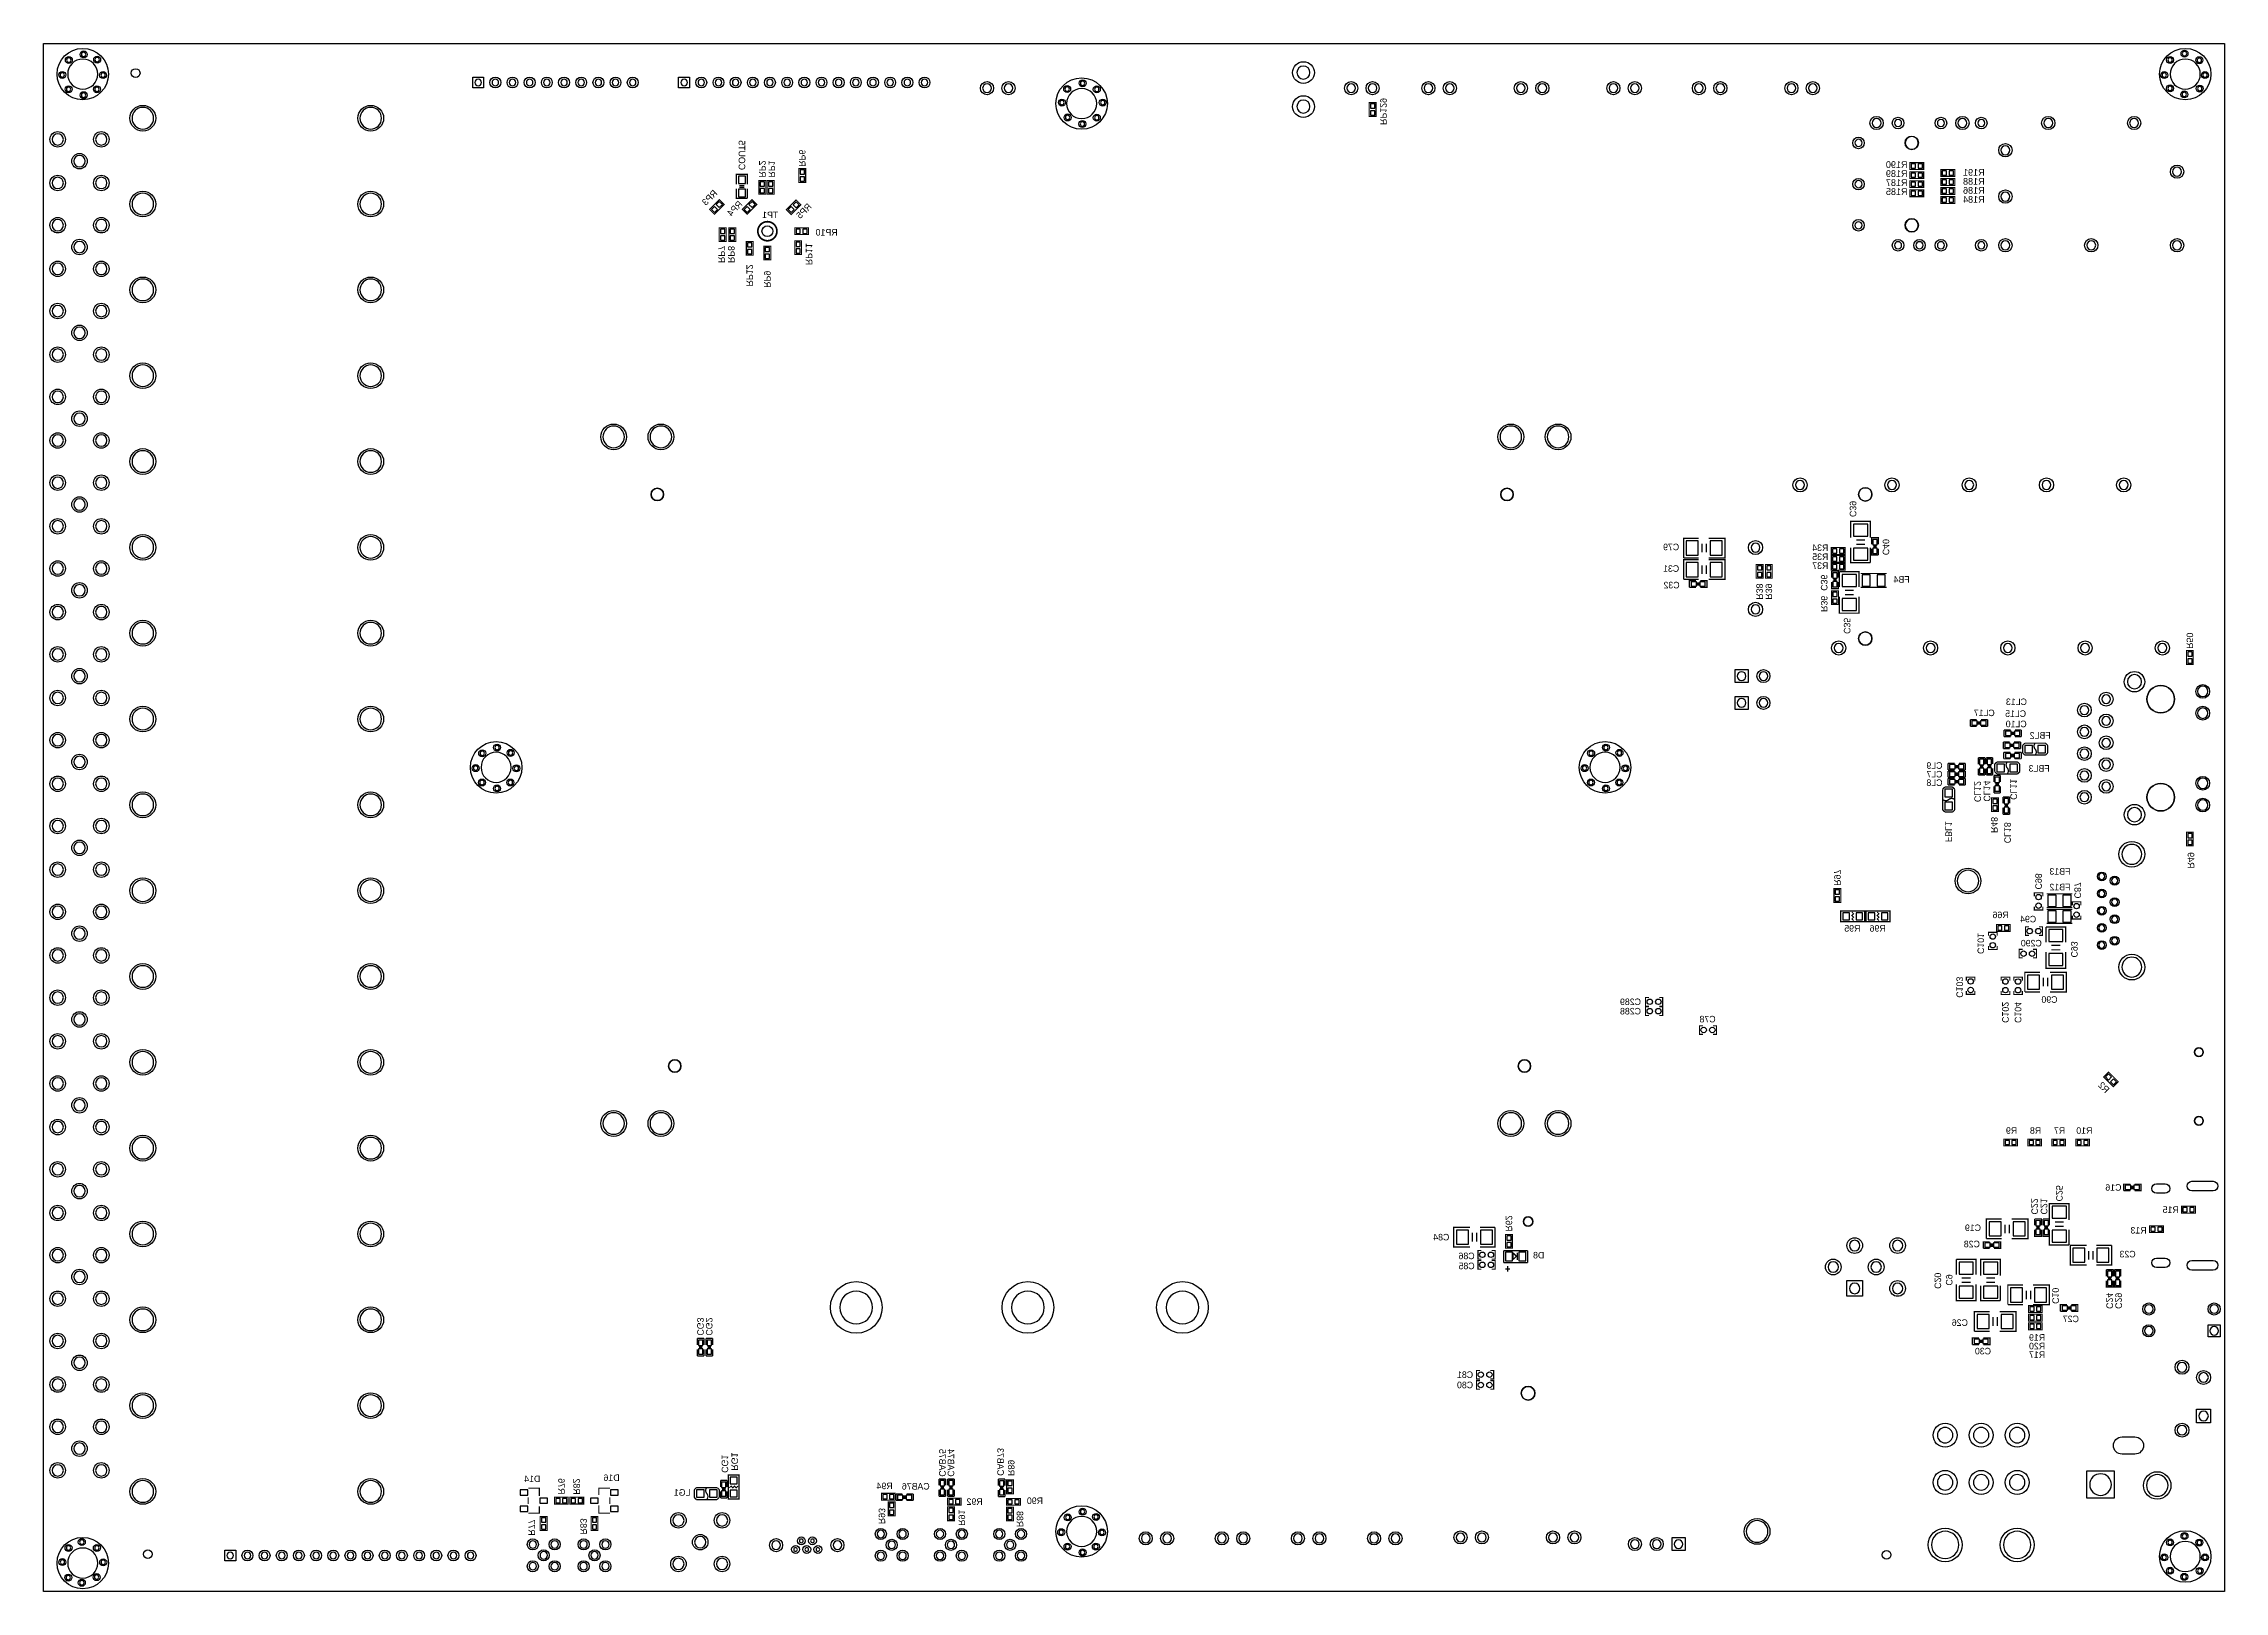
# Model space of a CAD drawing. Extents: x 0 to 254, y 0 to 180.
import ezdxf

# ---------------------------------------------------------------- set-up
doc = ezdxf.new("R2010")
doc.units = 0
for name, color, linetype in [('BG_DRILLHOLE', 1, 'CONTINUOUS'), ('BG_OUTLINE', 2, 'CONTINUOUS'), ('PG_SILKSCREEN_BOTTOM', 6, 'CONTINUOUS'), ('PIN_BOTTOM', 8, 'CONTINUOUS'), ('RD_SILKSCREEN_BOTTOM', 7, 'CONTINUOUS')]:
    doc.layers.add(name, color=color, linetype=linetype)

msp = doc.modelspace()

# ---------------------------------------------------------------- texts
at = {"layer": 'RD_SILKSCREEN_BOTTOM', "text_generation_flag": 2, "width": 1.003333}
for s, rotation, p in [('RP129', 270, (155.6766, 170.868848)), ('COUT5', 270, (80.9498, 165.607492)), ('RP6', 270, (87.97798, 165.98265)), ('RP2', 270, (83.33994, 164.73424)), ('RP1', 270, (84.43214, 164.73424)), ('RP3', 45, (78.544674, 162.828224)), ('RP4', 45, (81.465928, 161.558224)), ('RP5', 45, (89.517474, 161.279332)), ('RP7', 270, (78.5876, 154.78125)), ('RP8', 270, (79.7179, 154.78125)), ('RP11', 270, (88.774524, 154.526996)), ('RP12', 270, (81.8642, 152.047448)), ('RP9', 270, (83.918552, 151.88565)), ('C39', 270, (210.3628, 125.18263)), ('C40', 270, (214.1982, 120.73763)), ('R38', 270, (199.486774, 115.55857)), ('R39', 270, (200.5584, 115.55857)), ('C36', 270, (207.003904, 116.586254)), ('R36', 270, (207.01, 114.122454)), ('C35', 270, (209.677, 111.56315)), ('R50', 270, (249.597164, 109.829854)), ('CL12', 270, (224.877122, 91.96705)), ('CL14', 270, (225.968306, 92.025216)), ('CL11', 270, (229.07752, 92.229432)), ('FBL1', 270, (221.50959, 87.300308)), ('R48', 270, (226.827588, 88.359996)), ('CL18', 270, (228.365558, 87.17026)), ('R97', 270, (208.54924, 82.219546)), ('R49', 270, (249.724164, 84.241894)), ('C98', 270, (231.9782, 81.787746)), ('C87', 270, (236.533436, 80.739742)), ('C101', 270, (225.2472, 74.269346)), ('C93', 270, (236.1438, 73.862946)), ('C103', 270, (222.791274, 69.172328)), ('C102', 270, (228.1174, 66.242946)), ('C104', 270, (229.58552, 66.234564)), ('R2', 315, (240.156746, 58.00598)), ('C22', 270, (231.521, 43.916346)), ('C21', 270, (232.6132, 43.916346)), ('C25', 270, (234.3912, 45.440346)), ('R62', 270, (170.288712, 41.928796)), ('C20', 270, (220.2434, 35.254946)), ('C9', 270, (221.5642, 35.6362)), ('C10', 270, (233.9594, 33.502346)), ('C24', 270, (240.2586, 32.918146)), ('C29', 270, (241.3, 32.918146)), ('CG3', 270, (76.1238, 29.805122)), ('CG2', 270, (77.1398, 29.805122)), ('CG1', 270, (78.97114, 13.817346)), ('RG1', 270, (80.11668, 14.071346)), ('CAB75', 270, (104.3051, 13.364972)), ('CAB74', 270, (105.2957, 13.364972)), ('CAB73', 270, (111.0742, 13.466572)), ('R89', 270, (112.3188, 13.449046)), ('R76', 270, (59.930284, 11.30173)), ('R82', 270, (61.708284, 11.282172)), ('R77', 270, (56.468518, 6.50621)), ('R83', 270, (62.510416, 6.63321)), ('R93', 270, (97.2566, 7.835646)), ('R91', 270, (106.5657, 7.641844)), ('R88', 270, (113.3348, 7.489444))]:
    msp.add_text(s, height=0.762, rotation=rotation, dxfattribs=at).set_placement(p)
at = {"layer": 'RD_SILKSCREEN_BOTTOM', "text_generation_flag": 2}
for s, p in [('R190', (217.091768, 165.852602)), ('R189', (217.091768, 164.801042)), ('R191', (226.076764, 164.947346)), ('R185', (217.091768, 162.697922)), ('R187', (217.091768, 163.749482)), ('R184', (226.076764, 161.792666)), ('R188', (226.076764, 163.895786)), ('R186', (226.076764, 162.844226))]:
    msp.add_text(s, height=0.7874, dxfattribs=at).set_placement(p)
at = {"layer": 'RD_SILKSCREEN_BOTTOM', "text_generation_flag": 2, "width": 1.003333}
for s, p in [('TP1', (85.569806, 160.006284)), ('RP10', (92.475558, 157.974284)), ('C79', (190.500254, 121.3104)), ('R34', (207.873854, 121.220992)), ('C31', (190.500254, 118.797832)), ('R35', (207.873854, 120.167908)), ('R37', (207.873854, 119.132604)), ('C32', (190.551054, 116.867432)), ('FB4', (217.33891, 117.532404)), ('CL17', (227.2538, 101.981)), ('CL15', (230.906066, 101.890576)), ('CL13', (231.00157, 103.270558)), ('CL10', (230.976424, 100.688902)), ('FBL2', (233.770424, 99.365308)), ('CL9', (221.171516, 95.845376)), ('CL8', (221.171516, 93.847412)), ('CL7', (221.171516, 94.836488)), ('FBL3', (233.646726, 95.512128)), ('FB13', (236.068108, 83.5152)), ('FB12', (236.068108, 81.6864)), ('R66', (228.879654, 78.444598)), ('R95', (211.604606, 76.873862)), ('R96', (214.557102, 76.873862)), ('C94', (232.080054, 77.9526)), ('C290', (232.733342, 75.14844)), ('C289', (186.04738, 68.314824)), ('C90', (234.569254, 68.58)), ('C288', (186.04738, 67.224148)), ('C78', (194.74307, 66.296794)), ('R9', (229.86492, 53.31714)), ('R8', (232.65892, 53.31714)), ('R7', (235.45292, 53.31714)), ('R10', (238.628174, 53.31714)), ('C16', (242.011454, 46.6852)), ('R15', (248.685304, 44.096432)), ('C84', (163.728654, 40.894)), ('C28', (225.526854, 40.095424)), ('C19', (225.653854, 41.9862)), ('R13', (244.943122, 41.697656)), ('C85', (166.675054, 37.5412)), ('C86', (166.675054, 38.7096)), ('D8', (174.786544, 38.795198)), ('C23', (243.667534, 38.918388)), ('C26', (224.129854, 30.9372)), ('C27', (237.058454, 31.370524)), ('C30', (226.819714, 27.616658)), ('R20', (233.121454, 28.205938)), ('R19', (233.121454, 29.21)), ('R17', (233.121454, 27.201876)), ('C81', (166.497254, 24.8666)), ('C80', (166.497254, 23.6728)), ('D14', (57.85358, 12.737084)), ('D16', (67.085718, 12.864084)), ('LG1', (75.336654, 11.150346)), ('R94', (98.890074, 11.91387)), ('CAB76', (103.200708, 11.86434)), ('R92', (109.372654, 10.0838)), ('R90', (116.400834, 10.182098))]:
    msp.add_text(s, height=0.762, dxfattribs=at).set_placement(p)

# ---------------------------------------------------------------- linework, layer by layer
at = {"layer": 'BG_DRILLHOLE'}
for points in [[(3.19024, 178.4223, 1), (2.68224, 178.4223, 1)], [(6.30936, 176.784, 1), (2.80416, 176.784, 1)], [(4.91744, 179.0827, 1), (4.40944, 179.0827, 1)], [(6.49224, 178.4731, 1), (5.98424, 178.4731, 1)], [(247.93194, 178.42992, 1), (247.42394, 178.42992, 1)], [(251.19584, 176.784, 1), (247.69064, 176.784, 1)], [(249.60834, 179.16652, 1), (249.10034, 179.16652, 1)], [(251.33554, 178.40452, 1), (250.82754, 178.40452, 1)], [(2.42824, 176.6951, 1), (1.92024, 176.6951, 1)], [(3.16484, 175.0187, 1), (2.65684, 175.0187, 1)], [(6.46684, 175.0187, 1), (5.95884, 175.0187, 1)], [(7.17804, 176.6697, 1), (6.67004, 176.6697, 1)], [(50.994056, 175.809656, 1), (50.232056, 175.809656, 1)], [(52.994052, 175.809656, 1), (52.232052, 175.809656, 1)], [(54.994048, 175.809656, 1), (54.232048, 175.809656, 1)], [(56.994044, 175.809656, 1), (56.232044, 175.809656, 1)], [(58.99404, 175.809656, 1), (58.23204, 175.809656, 1)], [(60.994036, 175.809656, 1), (60.232036, 175.809656, 1)], [(62.994032, 175.809656, 1), (62.232032, 175.809656, 1)], [(64.994028, 175.809656, 1), (64.232028, 175.809656, 1)], [(66.994024, 175.809656, 1), (66.232024, 175.809656, 1)], [(68.99402, 175.809656, 1), (68.23202, 175.809656, 1)], [(74.981562, 175.809656, 1), (74.219562, 175.809656, 1)], [(76.983082, 175.809656, 1), (76.221082, 175.809656, 1)], [(78.982062, 175.809656, 1), (78.220062, 175.809656, 1)], [(80.981042, 175.809656, 1), (80.219042, 175.809656, 1)], [(82.982562, 175.809656, 1), (82.220562, 175.809656, 1)], [(84.981542, 175.809656, 1), (84.219542, 175.809656, 1)], [(86.983062, 175.809656, 1), (86.221062, 175.809656, 1)], [(88.982042, 175.809656, 1), (88.220042, 175.809656, 1)], [(90.981022, 175.809656, 1), (90.219022, 175.809656, 1)], [(92.982542, 175.809656, 1), (92.220542, 175.809656, 1)], [(94.981522, 175.809656, 1), (94.219522, 175.809656, 1)], [(96.983042, 175.809656, 1), (96.221042, 175.809656, 1)], [(98.982022, 175.809656, 1), (98.220022, 175.809656, 1)], [(100.981002, 175.809656, 1), (100.219002, 175.809656, 1)], [(102.982522, 175.809656, 1), (102.220522, 175.809656, 1)], [(110.389162, 175.146208, 1), (109.373162, 175.146208, 1)], [(112.888522, 175.146208, 1), (111.872522, 175.146208, 1)], [(119.4689, 175.03648, 1), (118.9609, 175.03648, 1)], [(121.2723, 175.72228, 1), (120.7643, 175.72228, 1)], [(122.9233, 175.01108, 1), (122.4153, 175.01108, 1)], [(147.497038, 176.962562, 1), (145.973038, 176.962562, 1)], [(152.80132, 175.146208, 1), (151.78532, 175.146208, 1)], [(155.30068, 175.146208, 1), (154.28468, 175.146208, 1)], [(161.793174, 175.146208, 1), (160.777174, 175.146208, 1)], [(164.292534, 175.146208, 1), (163.276534, 175.146208, 1)], [(172.567346, 175.146208, 1), (171.551346, 175.146208, 1)], [(175.066706, 175.146208, 1), (174.050706, 175.146208, 1)], [(183.341518, 175.146208, 1), (182.325518, 175.146208, 1)], [(185.840878, 175.146208, 1), (184.824878, 175.146208, 1)], [(193.303398, 175.146208, 1), (192.287398, 175.146208, 1)], [(195.802758, 175.146208, 1), (194.786758, 175.146208, 1)], [(204.07757, 175.146208, 1), (203.06157, 175.146208, 1)], [(206.57693, 175.146208, 1), (205.56093, 175.146208, 1)], [(247.24614, 176.67732, 1), (246.73814, 176.67732, 1)], [(247.93194, 175.12792, 1), (247.42394, 175.12792, 1)], [(251.38634, 175.10252, 1), (250.87834, 175.10252, 1)], [(251.99594, 176.67732, 1), (251.48794, 176.67732, 1)], [(4.91744, 174.3329, 1), (4.40944, 174.3329, 1)], [(12.8143, 171.64558, 1), (10.2997, 171.64558, 1)], [(39.3573, 171.64558, 1), (36.8427, 171.64558, 1)], [(118.8593, 173.46168, 1), (118.3513, 173.46168, 1)], [(122.6566, 173.355, 1), (119.1514, 173.355, 1)], [(123.6091, 173.46168, 1), (123.1011, 173.46168, 1)], [(147.497038, 173.002702, 1), (145.973038, 173.002702, 1)], [(249.58294, 174.41672, 1), (249.07494, 174.41672, 1)], [(119.5197, 171.73448, 1), (119.0117, 171.73448, 1)], [(121.2469, 170.97248, 1), (120.7389, 170.97248, 1)], [(122.9233, 171.70908, 1), (122.4153, 171.70908, 1)], [(214.008462, 171.087034, 1), (212.967062, 171.087034, 1)], [(216.408762, 171.087034, 1), (215.570562, 171.087034, 1)], [(221.407482, 171.087034, 1), (220.569282, 171.087034, 1)], [(224.008442, 171.087034, 1), (222.967042, 171.087034, 1)], [(226.109022, 171.087034, 1), (225.270822, 171.087034, 1)], [(234.008422, 171.087034, 1), (232.967022, 171.087034, 1)], [(244.008402, 171.087034, 1), (242.967002, 171.087034, 1)], [(2.302256, 169.178478, 1), (0.981456, 169.178478, 1)], [(7.382256, 169.178478, 1), (6.061456, 169.178478, 1)], [(211.808822, 168.768014, 1), (210.970622, 168.768014, 1)], [(218.351862, 168.768014, 1), (216.827862, 168.768014, 1)], [(229.009702, 167.917114, 1), (227.968302, 167.917114, 1)], [(4.842256, 166.638478, 1), (3.521456, 166.638478, 1)], [(249.009662, 165.417754, 1), (247.968262, 165.417754, 1)], [(2.302256, 164.098478, 1), (0.981456, 164.098478, 1)], [(7.382256, 164.098478, 1), (6.061456, 164.098478, 1)], [(12.8143, 161.6456, 1), (10.2997, 161.6456, 1)], [(39.3573, 161.6456, 1), (36.8427, 161.6456, 1)], [(211.808822, 163.967414, 1), (210.970622, 163.967414, 1)], [(229.009702, 162.517074, 1), (227.968302, 162.517074, 1)], [(2.302256, 159.178498, 1), (0.981456, 159.178498, 1)], [(7.382256, 159.178498, 1), (6.061456, 159.178498, 1)], [(211.808822, 159.166814, 1), (210.970622, 159.166814, 1)], [(218.351862, 159.166814, 1), (216.827862, 159.166814, 1)], [(4.842256, 156.638498, 1), (3.521456, 156.638498, 1)], [(216.408762, 156.837634, 1), (215.570562, 156.837634, 1)], [(218.908122, 156.837634, 1), (218.069922, 156.837634, 1)], [(221.407482, 156.837634, 1), (220.569282, 156.837634, 1)], [(226.109022, 156.837634, 1), (225.270822, 156.837634, 1)], [(229.009702, 156.837634, 1), (227.968302, 156.837634, 1)], [(239.009682, 156.837634, 1), (237.968282, 156.837634, 1)], [(249.009662, 156.837634, 1), (247.968262, 156.837634, 1)], [(2.302256, 154.098498, 1), (0.981456, 154.098498, 1)], [(7.382256, 154.098498, 1), (6.061456, 154.098498, 1)], [(12.8143, 151.64562, 1), (10.2997, 151.64562, 1)], [(39.3573, 151.64562, 1), (36.8427, 151.64562, 1)], [(2.302256, 149.178518, 1), (0.981456, 149.178518, 1)], [(7.382256, 149.178518, 1), (6.061456, 149.178518, 1)], [(4.842256, 146.638518, 1), (3.521456, 146.638518, 1)], [(2.302256, 144.098518, 1), (0.981456, 144.098518, 1)], [(7.382256, 144.098518, 1), (6.061456, 144.098518, 1)], [(12.8143, 141.64564, 1), (10.2997, 141.64564, 1)], [(39.3573, 141.64564, 1), (36.8427, 141.64564, 1)], [(2.302256, 139.178538, 1), (0.981456, 139.178538, 1)], [(7.382256, 139.178538, 1), (6.061456, 139.178538, 1)], [(4.842256, 136.638538, 1), (3.521456, 136.638538, 1)], [(2.302256, 134.098538, 1), (0.981456, 134.098538, 1)], [(7.382256, 134.098538, 1), (6.061456, 134.098538, 1)], [(67.65163, 134.514844, 1), (65.13703, 134.514844, 1)], [(73.151492, 134.514844, 1), (70.636892, 134.514844, 1)], [(172.150532, 134.514844, 1), (169.635932, 134.514844, 1)], [(177.650394, 134.514844, 1), (175.135794, 134.514844, 1)], [(12.8143, 131.64566, 1), (10.2997, 131.64566, 1)], [(39.3573, 131.64566, 1), (36.8427, 131.64566, 1)], [(2.302256, 129.178558, 1), (0.981456, 129.178558, 1)], [(7.382256, 129.178558, 1), (6.061456, 129.178558, 1)], [(4.842256, 126.638558, 1), (3.521456, 126.638558, 1)], [(72.205088, 127.81534, 1), (70.757288, 127.81534, 1)], [(171.170092, 127.81534, 1), (169.722292, 127.81534, 1)], [(205.099158, 128.921002, 1), (204.057758, 128.921002, 1)], [(212.953092, 127.820928, 1), (211.403692, 127.820928, 1)], [(215.799162, 128.921002, 1), (214.757762, 128.921002, 1)], [(224.799144, 128.921002, 1), (223.757744, 128.921002, 1)], [(233.799126, 128.921002, 1), (232.757726, 128.921002, 1)], [(242.799108, 128.921002, 1), (241.757708, 128.921002, 1)], [(2.302256, 124.098558, 1), (0.981456, 124.098558, 1)], [(7.382256, 124.098558, 1), (6.061456, 124.098558, 1)], [(12.8143, 121.64568, 1), (10.2997, 121.64568, 1)], [(39.3573, 121.64568, 1), (36.8427, 121.64568, 1)], [(199.909176, 121.621042, 1), (198.867776, 121.621042, 1)], [(2.302256, 119.178578, 1), (0.981456, 119.178578, 1)], [(7.382256, 119.178578, 1), (6.061456, 119.178578, 1)], [(4.842256, 116.638578, 1), (3.521456, 116.638578, 1)], [(2.302256, 114.098578, 1), (0.981456, 114.098578, 1)], [(7.382256, 114.098578, 1), (6.061456, 114.098578, 1)], [(199.909176, 114.421158, 1), (198.867776, 114.421158, 1)], [(12.8143, 111.6457, 1), (10.2997, 111.6457, 1)], [(39.3573, 111.6457, 1), (36.8427, 111.6457, 1)], [(212.953092, 111.02086, 1), (211.403692, 111.02086, 1)], [(2.302256, 109.178598, 1), (0.981456, 109.178598, 1)], [(7.382256, 109.178598, 1), (6.061456, 109.178598, 1)], [(209.599022, 109.92104, 1), (208.557622, 109.92104, 1)], [(220.299026, 109.92104, 1), (219.257626, 109.92104, 1)], [(229.299008, 109.92104, 1), (228.257608, 109.92104, 1)], [(238.29899, 109.92104, 1), (237.25759, 109.92104, 1)], [(247.298972, 109.92104, 1), (246.257572, 109.92104, 1)], [(4.842256, 106.638598, 1), (3.521456, 106.638598, 1)], [(198.27875, 106.650282, 1), (197.26275, 106.650282, 1)], [(200.81875, 106.650282, 1), (199.80275, 106.650282, 1)], [(244.355366, 105.987088, 1), (242.704366, 105.987088, 1)], [(2.302256, 104.098598, 1), (0.981456, 104.098598, 1)], [(7.382256, 104.098598, 1), (6.061456, 104.098598, 1)], [(240.738406, 103.957628, 1), (239.722406, 103.957628, 1)], [(248.180606, 103.957628, 1), (244.980206, 103.957628, 1)], [(252.089666, 104.866948, 1), (250.870466, 104.866948, 1)], [(12.8143, 101.64572, 1), (10.2997, 101.64572, 1)], [(39.3573, 101.64572, 1), (36.8427, 101.64572, 1)], [(198.27875, 103.522018, 1), (197.26275, 103.522018, 1)], [(200.81875, 103.522018, 1), (199.80275, 103.522018, 1)], [(238.198406, 102.687628, 1), (237.182406, 102.687628, 1)], [(240.738406, 101.417628, 1), (239.722406, 101.417628, 1)], [(252.089666, 102.326948, 1), (250.870466, 102.326948, 1)], [(2.302256, 99.178618, 1), (0.981456, 99.178618, 1)], [(7.382256, 99.178618, 1), (6.061456, 99.178618, 1)], [(238.198406, 100.147628, 1), (237.182406, 100.147628, 1)], [(240.738406, 98.877628, 1), (239.722406, 98.877628, 1)], [(4.842256, 96.638618, 1), (3.521456, 96.638618, 1)], [(51.33848, 97.6503, 1), (50.83048, 97.6503, 1)], [(54.4576, 96.012, 1), (50.9524, 96.012, 1)], [(53.06568, 98.3107, 1), (52.55768, 98.3107, 1)], [(54.64048, 97.7011, 1), (54.13248, 97.7011, 1)], [(180.49748, 97.6503, 1), (179.98948, 97.6503, 1)], [(183.6166, 96.012, 1), (180.1114, 96.012, 1)], [(182.22468, 98.3107, 1), (181.71668, 98.3107, 1)], [(183.79948, 97.7011, 1), (183.29148, 97.7011, 1)], [(238.198406, 97.607628, 1), (237.182406, 97.607628, 1)], [(240.738406, 96.337628, 1), (239.722406, 96.337628, 1)], [(2.302256, 94.098618, 1), (0.981456, 94.098618, 1)], [(7.382256, 94.098618, 1), (6.061456, 94.098618, 1)], [(50.57648, 95.9231, 1), (50.06848, 95.9231, 1)], [(51.31308, 94.2467, 1), (50.80508, 94.2467, 1)], [(54.61508, 94.2467, 1), (54.10708, 94.2467, 1)], [(55.32628, 95.8977, 1), (54.81828, 95.8977, 1)], [(179.73548, 95.9231, 1), (179.22748, 95.9231, 1)], [(180.47208, 94.2467, 1), (179.96408, 94.2467, 1)], [(183.77408, 94.2467, 1), (183.26608, 94.2467, 1)], [(184.48528, 95.8977, 1), (183.97728, 95.8977, 1)], [(238.198406, 95.067628, 1), (237.182406, 95.067628, 1)], [(240.738406, 93.797628, 1), (239.722406, 93.797628, 1)], [(248.180606, 92.527628, 1), (244.980206, 92.527628, 1)], [(252.089666, 94.158308, 1), (250.870466, 94.158308, 1)], [(12.8143, 91.64574, 1), (10.2997, 91.64574, 1)], [(39.3573, 91.64574, 1), (36.8427, 91.64574, 1)], [(53.06568, 93.5609, 1), (52.55768, 93.5609, 1)], [(182.22468, 93.5609, 1), (181.71668, 93.5609, 1)], [(238.198406, 92.527628, 1), (237.182406, 92.527628, 1)], [(252.089666, 91.618308, 1), (250.870466, 91.618308, 1)], [(2.302256, 89.178384, 1), (0.981456, 89.178384, 1)], [(7.382256, 89.178384, 1), (6.061456, 89.178384, 1)], [(244.355366, 90.498168, 1), (242.704366, 90.498168, 1)], [(4.842256, 86.638384, 1), (3.521456, 86.638384, 1)], [(244.375686, 85.88121, 1), (242.064286, 85.88121, 1)], [(2.302256, 84.098384, 1), (0.981456, 84.098384, 1)], [(7.382256, 84.098384, 1), (6.061456, 84.098384, 1)], [(225.39579, 82.771742, 1), (222.88119, 82.771742, 1)], [(12.8143, 81.64576, 1), (10.2997, 81.64576, 1)], [(39.3573, 81.64576, 1), (36.8427, 81.64576, 1)], [(240.075466, 83.311238, 1), (239.364266, 83.311238, 1)], [(240.075466, 81.311242, 1), (239.364266, 81.311242, 1)], [(241.57559, 82.811112, 1), (240.86439, 82.811112, 1)], [(2.302256, 79.178404, 1), (0.981456, 79.178404, 1)], [(7.382256, 79.178404, 1), (6.061456, 79.178404, 1)], [(240.075466, 79.311246, 1), (239.364266, 79.311246, 1)], [(241.57559, 80.311244, 1), (240.86439, 80.311244, 1)], [(4.842256, 76.638404, 1), (3.521456, 76.638404, 1)], [(240.075466, 77.31125, 1), (239.364266, 77.31125, 1)], [(241.57559, 78.311248, 1), (240.86439, 78.311248, 1)], [(2.302256, 74.098404, 1), (0.981456, 74.098404, 1)], [(7.382256, 74.098404, 1), (6.061456, 74.098404, 1)], [(240.075466, 75.311254, 1), (239.364266, 75.311254, 1)], [(241.57559, 75.811126, 1), (240.86439, 75.811126, 1)], [(244.375686, 72.741282, 1), (242.064286, 72.741282, 1)], [(12.8143, 71.64578, 1), (10.2997, 71.64578, 1)], [(39.3573, 71.64578, 1), (36.8427, 71.64578, 1)], [(2.302256, 69.178424, 1), (0.981456, 69.178424, 1)], [(7.382256, 69.178424, 1), (6.061456, 69.178424, 1)], [(4.842256, 66.638424, 1), (3.521456, 66.638424, 1)], [(2.302256, 64.098424, 1), (0.981456, 64.098424, 1)], [(7.382256, 64.098424, 1), (6.061456, 64.098424, 1)], [(12.8143, 61.6458, 1), (10.2997, 61.6458, 1)], [(39.3573, 61.6458, 1), (36.8427, 61.6458, 1)], [(74.235056, 61.215524, 1), (72.787256, 61.215524, 1)], [(173.20006, 61.215524, 1), (171.75226, 61.215524, 1)], [(251.542296, 62.827408, 1), (250.526296, 62.827408, 1)], [(2.302256, 59.178444, 1), (0.981456, 59.178444, 1)], [(7.382256, 59.178444, 1), (6.061456, 59.178444, 1)], [(4.842256, 56.638444, 1), (3.521456, 56.638444, 1)], [(2.302256, 54.098444, 1), (0.981456, 54.098444, 1)], [(7.382256, 54.098444, 1), (6.061456, 54.098444, 1)], [(67.65163, 54.51602, 1), (65.13703, 54.51602, 1)], [(73.151492, 54.51602, 1), (70.636892, 54.51602, 1)], [(172.150532, 54.51602, 1), (169.635932, 54.51602, 1)], [(177.650394, 54.51602, 1), (175.135794, 54.51602, 1)], [(251.542296, 54.826408, 1), (250.526296, 54.826408, 1)], [(12.8143, 51.64582, 1), (10.2997, 51.64582, 1)], [(39.3573, 51.64582, 1), (36.8427, 51.64582, 1)], [(2.302256, 49.178464, 1), (0.981456, 49.178464, 1)], [(7.382256, 49.178464, 1), (6.061456, 49.178464, 1)], [(4.842256, 46.638464, 1), (3.521456, 46.638464, 1)], [(2.302256, 44.098464, 1), (0.981456, 44.098464, 1)], [(7.382256, 44.098464, 1), (6.061456, 44.098464, 1)], [(173.443138, 43.082972, 1), (172.350938, 43.082972, 1)], [(12.8143, 41.64584, 1), (10.2997, 41.64584, 1)], [(39.3573, 41.64584, 1), (36.8427, 41.64584, 1)], [(211.55152, 40.29456, 1), (210.33232, 40.29456, 1)], [(216.55024, 40.29456, 1), (215.33104, 40.29456, 1)], [(2.302256, 39.178484, 1), (0.981456, 39.178484, 1)], [(7.382256, 39.178484, 1), (6.061456, 39.178484, 1)], [(209.05216, 37.7952, 1), (207.83296, 37.7952, 1)], [(214.05088, 37.7952, 1), (212.83168, 37.7952, 1)], [(4.842256, 36.638484, 1), (3.521456, 36.638484, 1)], [(211.55152, 35.29584, 1), (210.33232, 35.29584, 1)], [(216.55024, 35.29584, 1), (215.33104, 35.29584, 1)], [(2.302256, 34.098484, 1), (0.981456, 34.098484, 1)], [(7.382256, 34.098484, 1), (6.061456, 34.098484, 1)], [(96.552004, 33.082992, 1), (92.742004, 33.082992, 1)], [(116.551964, 33.082992, 1), (112.741964, 33.082992, 1)], [(134.551928, 33.082992, 1), (130.741928, 33.082992, 1)], [(245.691914, 32.90316, 1), (244.69217, 32.90316, 1)], [(253.311914, 32.90316, 1), (252.31217, 32.90316, 1)], [(12.8143, 31.64586, 1), (10.2997, 31.64586, 1)], [(39.3573, 31.64586, 1), (36.8427, 31.64586, 1)], [(245.691914, 30.36316, 1), (244.69217, 30.36316, 1)], [(253.311914, 30.36316, 1), (252.31217, 30.36316, 1)], [(2.302256, 29.178504, 1), (0.981456, 29.178504, 1)], [(7.382256, 29.178504, 1), (6.061456, 29.178504, 1)], [(4.842256, 26.638504, 1), (3.521456, 26.638504, 1)], [(249.622818, 26.115518, 1), (248.505218, 26.115518, 1)], [(252.135386, 24.929846, 1), (251.017786, 24.929846, 1)], [(2.302256, 24.098504, 1), (0.981456, 24.098504, 1)], [(7.382256, 24.098504, 1), (6.061456, 24.098504, 1)], [(12.8143, 21.64588, 1), (10.2997, 21.64588, 1)], [(39.3573, 21.64588, 1), (36.8427, 21.64588, 1)], [(173.697138, 23.083012, 1), (172.096938, 23.083012, 1)], [(252.135386, 20.437094, 1), (251.017786, 20.437094, 1)], [(2.302256, 19.178524, 1), (0.981456, 19.178524, 1)], [(7.382256, 19.178524, 1), (6.061456, 19.178524, 1)], [(222.37192, 18.200116, 1), (220.56852, 18.200116, 1)], [(226.57181, 18.200116, 1), (224.76841, 18.200116, 1)], [(230.7717, 18.200116, 1), (228.9683, 18.200116, 1)], [(249.622818, 18.786856, 1), (248.505218, 18.786856, 1)], [(4.842256, 16.638524, 1), (3.521456, 16.638524, 1)], [(2.302256, 14.098524, 1), (0.981456, 14.098524, 1)], [(7.382256, 14.098524, 1), (6.061456, 14.098524, 1)], [(12.8143, 11.6459, 1), (10.2997, 11.6459, 1)], [(39.3573, 11.6459, 1), (36.8427, 11.6459, 1)], [(222.37192, 12.7, 1), (220.56852, 12.7, 1)], [(226.57181, 12.7, 1), (224.76841, 12.7, 1)], [(230.7717, 12.7, 1), (228.9683, 12.7, 1)], [(240.83518, 12.446, 1), (238.32058, 12.446, 1)], [(247.43918, 12.3444, 1), (244.92458, 12.3444, 1)], [(74.5998, 8.27532, 1), (73.279, 8.27532, 1)], [(79.6798, 8.27532, 1), (78.359, 8.27532, 1)], [(119.53748, 8.6233, 1), (119.02948, 8.6233, 1)], [(122.6566, 6.985, 1), (119.1514, 6.985, 1)], [(121.26468, 9.2837, 1), (120.75668, 9.2837, 1)], [(122.83948, 8.6741, 1), (122.33148, 8.6741, 1)], [(200.83399, 6.985, 1), (198.31939, 6.985, 1)], [(3.15468, 5.0673, 1), (2.64668, 5.0673, 1)], [(4.70408, 5.7531, 1), (4.19608, 5.7531, 1)], [(6.45668, 5.0673, 1), (5.94868, 5.0673, 1)], [(57.41162, 5.472684, 1), (56.54802, 5.472684, 1)], [(59.95162, 5.472684, 1), (59.08802, 5.472684, 1)], [(63.326518, 5.472684, 1), (62.462918, 5.472684, 1)], [(65.866518, 5.472684, 1), (65.002918, 5.472684, 1)], [(77.1398, 5.73532, 1), (75.819, 5.73532, 1)], [(85.817456, 5.387848, 1), (84.801456, 5.387848, 1)], [(87.800434, 4.887722, 1), (87.368634, 4.887722, 1)], [(88.465406, 5.887974, 1), (88.033606, 5.887974, 1)], [(89.100406, 4.887722, 1), (88.668606, 4.887722, 1)], [(89.765378, 5.887974, 1), (89.333578, 5.887974, 1)], [(90.400378, 4.887722, 1), (89.968578, 4.887722, 1)], [(92.967556, 5.387848, 1), (91.951556, 5.387848, 1)], [(97.942654, 6.692138, 1), (97.079054, 6.692138, 1)], [(99.2124, 5.422138, 1), (98.3488, 5.422138, 1)], [(100.4824, 6.692138, 1), (99.6188, 6.692138, 1)], [(104.838754, 6.692138, 1), (103.975154, 6.692138, 1)], [(106.1085, 5.422138, 1), (105.2449, 5.422138, 1)], [(107.3785, 6.692138, 1), (106.5149, 6.692138, 1)], [(111.734854, 6.692138, 1), (110.871254, 6.692138, 1)], [(113.0046, 5.422138, 1), (112.141, 5.422138, 1)], [(114.2746, 6.692138, 1), (113.411, 6.692138, 1)], [(118.77548, 6.8961, 1), (118.26748, 6.8961, 1)], [(119.51208, 5.2197, 1), (119.00408, 5.2197, 1)], [(122.81408, 5.2197, 1), (122.30608, 5.2197, 1)], [(123.52528, 6.8707, 1), (123.01728, 6.8707, 1)], [(128.870964, 6.181344, 1), (127.854964, 6.181344, 1)], [(131.370324, 6.181344, 1), (130.354324, 6.181344, 1)], [(137.735564, 6.181344, 1), (136.719564, 6.181344, 1)], [(140.234924, 6.181344, 1), (139.218924, 6.181344, 1)], [(146.600164, 6.181344, 1), (145.584164, 6.181344, 1)], [(149.099524, 6.181344, 1), (148.083524, 6.181344, 1)], [(155.464764, 6.181344, 1), (154.448764, 6.181344, 1)], [(157.964124, 6.181344, 1), (156.948124, 6.181344, 1)], [(165.534594, 6.285992, 1), (164.518594, 6.285992, 1)], [(168.033954, 6.285992, 1), (167.017954, 6.285992, 1)], [(176.308766, 6.285992, 1), (175.292766, 6.285992, 1)], [(178.808126, 6.285992, 1), (177.792126, 6.285992, 1)], [(185.853578, 5.511292, 1), (184.837578, 5.511292, 1)], [(188.393578, 5.511292, 1), (187.377578, 5.511292, 1)], [(190.933578, 5.511292, 1), (189.917578, 5.511292, 1)], [(223.06661, 5.417058, 1), (219.89161, 5.417058, 1)], [(231.44861, 5.417058, 1), (228.27361, 5.417058, 1)], [(247.93194, 5.70992, 1), (247.42394, 5.70992, 1)], [(251.19584, 4.064, 1), (247.69064, 4.064, 1)], [(249.60834, 6.44652, 1), (249.10034, 6.44652, 1)], [(251.33554, 5.68452, 1), (250.82754, 5.68452, 1)], [(2.44348, 3.4163, 1), (1.93548, 3.4163, 1)], [(6.30936, 3.302, 1), (2.80416, 3.302, 1)], [(7.19328, 3.3909, 1), (6.68528, 3.3909, 1)], [(22.11578, 4.18084, 1), (21.35378, 4.18084, 1)], [(24.1173, 4.18084, 1), (23.3553, 4.18084, 1)], [(26.11628, 4.18084, 1), (25.35428, 4.18084, 1)], [(28.11526, 4.18084, 1), (27.35326, 4.18084, 1)], [(30.11678, 4.18084, 1), (29.35478, 4.18084, 1)], [(32.11576, 4.18084, 1), (31.35376, 4.18084, 1)], [(34.11728, 4.18084, 1), (33.35528, 4.18084, 1)], [(36.11626, 4.18084, 1), (35.35426, 4.18084, 1)], [(38.11524, 4.18084, 1), (37.35324, 4.18084, 1)], [(40.11676, 4.18084, 1), (39.35476, 4.18084, 1)], [(42.11574, 4.18084, 1), (41.35374, 4.18084, 1)], [(44.11726, 4.18084, 1), (43.35526, 4.18084, 1)], [(46.11624, 4.18084, 1), (45.35424, 4.18084, 1)], [(48.11522, 4.18084, 1), (47.35322, 4.18084, 1)], [(50.11674, 4.18084, 1), (49.35474, 4.18084, 1)], [(57.41162, 2.932938, 1), (56.54802, 2.932938, 1)], [(58.68162, 4.202938, 1), (57.81802, 4.202938, 1)], [(59.95162, 2.932938, 1), (59.08802, 2.932938, 1)], [(63.326518, 2.932938, 1), (62.462918, 2.932938, 1)], [(64.596518, 4.202938, 1), (63.732918, 4.202938, 1)], [(65.866518, 2.932938, 1), (65.002918, 2.932938, 1)], [(74.5998, 3.19532, 1), (73.279, 3.19532, 1)], [(79.6798, 3.19532, 1), (78.359, 3.19532, 1)], [(97.942654, 4.152138, 1), (97.079054, 4.152138, 1)], [(100.4824, 4.152138, 1), (99.6188, 4.152138, 1)], [(104.838754, 4.152138, 1), (103.975154, 4.152138, 1)], [(107.3785, 4.152138, 1), (106.5149, 4.152138, 1)], [(111.734854, 4.152138, 1), (110.871254, 4.152138, 1)], [(114.2746, 4.152138, 1), (113.411, 4.152138, 1)], [(121.26468, 4.5339, 1), (120.75668, 4.5339, 1)], [(247.24614, 3.95732, 1), (246.73814, 3.95732, 1)], [(247.93194, 2.40792, 1), (247.42394, 2.40792, 1)], [(251.38634, 2.38252, 1), (250.87834, 2.38252, 1)], [(251.99594, 3.95732, 1), (251.48794, 3.95732, 1)], [(3.12928, 1.6129, 1), (2.62128, 1.6129, 1)], [(4.70408, 1.0033, 1), (4.19608, 1.0033, 1)], [(6.43128, 1.6637, 1), (5.92328, 1.6637, 1)], [(249.58294, 1.69672, 1), (249.07494, 1.69672, 1)]]:
    msp.add_lwpolyline(points, format="xyb", close=True, dxfattribs=at)
at = {"layer": 'BG_OUTLINE'}
msp.add_lwpolyline([(0, 180.34), (254, 180.34), (254, 0), (0, 0)], close=True, dxfattribs=at)
at = {"layer": 'PG_SILKSCREEN_BOTTOM'}
for points, const_width in [([(154.38882, 173.4566), (155.18638, 173.4566), (155.18638, 171.8564), (154.38882, 171.8564), (154.38882, 173.4566)], 0.127), ([(81.9658, 163.957), (81.9658, 165.1), (80.6958, 165.1), (80.6958, 163.957)], 0.1524), ([(88.75776, 164.166804), (87.9602, 164.166804), (87.9602, 165.767004), (88.75776, 165.767004), (88.75776, 164.166804)], 0.127), ([(217.373708, 165.664642), (217.373708, 166.462202), (218.973908, 166.462202), (218.973908, 165.664642), (217.373708, 165.664642)], 0.127), ([(217.373708, 164.613082), (217.373708, 165.410642), (218.973908, 165.410642), (218.973908, 164.613082), (217.373708, 164.613082)], 0.127), ([(222.594424, 165.668706), (222.594424, 164.871146), (220.994224, 164.871146), (220.994224, 165.668706), (222.594424, 165.668706)], 0.127), ([(80.6958, 163.449), (80.6958, 162.306), (81.9658, 162.306)], 0.1524), ([(81.6102, 163.7792), (81.026, 163.7792)], 0.1524), ([(81.6102, 163.6014), (81.026, 163.6014)], 0.1524), ([(81.9658, 162.306), (81.9658, 163.449)], 0.1524), ([(84.11972, 162.791394), (83.32216, 162.791394), (83.32216, 164.391594), (84.11972, 164.391594), (84.11972, 162.791394)], 0.127), ([(84.28736, 164.391594), (85.08492, 164.391594), (85.08492, 162.791394), (84.28736, 162.791394), (84.28736, 164.391594)], 0.127), ([(217.373708, 163.561522), (217.373708, 164.359082), (218.973908, 164.359082), (218.973908, 163.561522), (217.373708, 163.561522)], 0.127), ([(217.373708, 162.509962), (217.373708, 163.307522), (218.973908, 163.307522), (218.973908, 162.509962), (217.373708, 162.509962)], 0.127), ([(222.594424, 164.617146), (222.594424, 163.819586), (220.994224, 163.819586), (220.994224, 164.617146), (222.594424, 164.617146)], 0.127), ([(222.594424, 163.565586), (222.594424, 162.768026), (220.994224, 162.768026), (220.994224, 163.565586), (222.594424, 163.565586)], 0.127), ([(222.594424, 162.514026), (222.594424, 161.716466), (220.994224, 161.716466), (220.994224, 162.514026), (222.594424, 162.514026)], 0.127), ([(78.701138, 162.152076), (79.265018, 161.588196), (78.133702, 160.456626), (77.569568, 161.02076), (78.701138, 162.152076)], 0.127), ([(82.511138, 162.152076), (83.075272, 161.588196), (81.943702, 160.456626), (81.379822, 161.020506), (82.511138, 162.152076)], 0.127), ([(87.641938, 162.12693), (88.206072, 161.562796), (87.074502, 160.43148), (86.510622, 160.99536), (87.641938, 162.12693)], 0.127), ([(79.49438, 157.283404), (78.69682, 157.283404), (78.69682, 158.883604), (79.49438, 158.883604), (79.49438, 157.283404)], 0.127), ([(80.62468, 157.283404), (79.82712, 157.283404), (79.82712, 158.883604), (80.62468, 158.883604), (80.62468, 157.283404)], 0.127), ([(87.484204, 158.083504), (87.484204, 158.881064), (89.084404, 158.881064), (89.084404, 158.083504), (87.484204, 158.083504)], 0.127), ([(81.84642, 157.293056), (82.64398, 157.293056), (82.64398, 155.692856), (81.84642, 155.692856), (81.84642, 157.293056)], 0.127), ([(84.698332, 155.149804), (83.900772, 155.149804), (83.900772, 156.750004), (84.698332, 156.750004), (84.698332, 155.149804)], 0.127), ([(88.284304, 155.759404), (87.486744, 155.759404), (87.486744, 157.359604), (88.284304, 157.359604), (88.284304, 155.759404)], 0.127), ([(212.7758, 122.769884), (212.7758, 124.674884), (210.4898, 124.674884), (210.4898, 122.769884)], 0.1524), ([(192.786, 122.7074), (191.008, 122.7074), (191.008, 120.4214)], 0.1524), ([(193.167, 121.0564), (193.167, 122.0724)], 0.1524), ([(193.675, 121.0564), (193.675, 122.0724)], 0.1524), ([(193.929, 120.4214), (195.834, 120.4214), (195.834, 122.7074), (193.929, 122.7074)], 0.1524), ([(212.1408, 122.515884), (211.1248, 122.515884)], 0.1524), ([(212.1408, 122.007884), (211.1248, 122.007884)], 0.1524), ([(213.6902, 122.007884), (213.6902, 122.769884), (212.9282, 122.769884), (212.9282, 122.007884)], 0.1524), ([(191.008, 120.4214), (192.786, 120.4214)], 0.1524), ([(192.786, 120.194832), (191.008, 120.194832), (191.008, 117.908832)], 0.1524), ([(193.167, 118.543832), (193.167, 119.559832)], 0.1524), ([(193.675, 118.543832), (193.675, 119.559832)], 0.1524), ([(193.929, 117.908832), (195.834, 117.908832), (195.834, 120.194832), (193.929, 120.194832)], 0.1524), ([(200.266554, 118.060724), (199.468994, 118.060724), (199.468994, 119.660924), (200.266554, 119.660924), (200.266554, 118.060724)], 0.127), ([(201.33818, 118.060724), (200.54062, 118.060724), (200.54062, 119.660924), (201.33818, 119.660924), (201.33818, 118.060724)], 0.127), ([(209.8167, 121.619772), (209.8167, 120.822212), (208.2165, 120.822212), (208.2165, 121.619772), (209.8167, 121.619772)], 0.127), ([(209.8167, 120.693688), (209.8167, 119.896128), (208.2165, 119.896128), (208.2165, 120.693688), (209.8167, 120.693688)], 0.127), ([(209.8167, 119.785384), (209.8167, 118.987824), (208.2165, 118.987824), (208.2165, 119.785384), (209.8167, 119.785384)], 0.127), ([(210.4898, 121.626884), (210.4898, 119.848884), (212.7758, 119.848884)], 0.1524), ([(212.7758, 119.848884), (212.7758, 121.626884)], 0.1524), ([(212.9282, 121.499884), (212.9282, 120.737884), (213.6902, 120.737884)], 0.1524), ([(213.5124, 121.830084), (213.106, 121.830084)], 0.1524), ([(213.5124, 121.677684), (213.106, 121.677684)], 0.1524), ([(213.6902, 120.737884), (213.6902, 121.499884)], 0.1524), ([(191.008, 117.908832), (192.786, 117.908832)], 0.1524), ([(192.4558, 117.756432), (191.6938, 117.756432), (191.6938, 116.994432)], 0.1524), ([(191.6938, 116.994432), (192.4558, 116.994432)], 0.1524), ([(192.6336, 117.172232), (192.6336, 117.578632)], 0.1524), ([(192.786, 117.172232), (192.786, 117.578632)], 0.1524), ([(192.9638, 116.994432), (193.7258, 116.994432), (193.7258, 117.756432), (192.9638, 117.756432)], 0.1524), ([(209.035904, 118.110508), (209.035904, 118.872508), (208.273904, 118.872508)], 0.1524), ([(208.273904, 118.872508), (208.273904, 118.110508)], 0.1524), ([(208.273904, 117.602508), (208.273904, 116.840508), (209.035904, 116.840508), (209.035904, 117.602508)], 0.1524), ([(208.451704, 117.932708), (208.858104, 117.932708)], 0.1524), ([(208.451704, 117.780308), (208.858104, 117.780308)], 0.1524), ([(211.455, 117.024404), (211.455, 118.802404), (209.169, 118.802404)], 0.1524), ([(209.169, 118.802404), (209.169, 117.024404)], 0.1524), ([(211.646516, 118.586504), (214.648796, 118.586504)], 0.127), ([(214.648796, 116.986304), (211.646516, 116.986304)], 0.127), ([(209.05978, 114.973608), (208.26222, 114.973608), (208.26222, 116.573808), (209.05978, 116.573808), (209.05978, 114.973608)], 0.127), ([(209.169, 115.881404), (209.169, 113.976404), (211.455, 113.976404), (211.455, 115.881404)], 0.1524), ([(209.804, 116.643404), (210.82, 116.643404)], 0.1524), ([(209.804, 116.135404), (210.82, 116.135404)], 0.1524), ([(249.579384, 109.614208), (250.376944, 109.614208), (250.376944, 108.014008), (249.579384, 108.014008), (249.579384, 109.614208)], 0.127), ([(224.397316, 101.561138), (224.397316, 100.799138)], 0.1524), ([(225.159316, 101.561138), (224.397316, 101.561138)], 0.1524), ([(226.429316, 101.561138), (225.667316, 101.561138)], 0.1524), ([(226.429316, 100.799138), (226.429316, 101.561138)], 0.1524), ([(224.397316, 100.799138), (225.159316, 100.799138)], 0.1524), ([(225.337116, 100.976938), (225.337116, 101.383338)], 0.1524), ([(225.489516, 100.976938), (225.489516, 101.383338)], 0.1524), ([(225.667316, 100.799138), (226.429316, 100.799138)], 0.1524), ([(228.334316, 100.349558), (228.334316, 99.587558)], 0.1524), ([(229.096316, 100.349558), (228.334316, 100.349558)], 0.1524), ([(228.334316, 99.587558), (229.096316, 99.587558)], 0.1524), ([(229.274116, 99.765358), (229.274116, 100.171758)], 0.1524), ([(229.426516, 99.765358), (229.426516, 100.171758)], 0.1524), ([(230.366316, 100.349558), (229.604316, 100.349558)], 0.1524), ([(229.604316, 99.587558), (230.366316, 99.587558)], 0.1524), ([(230.366316, 99.587558), (230.366316, 100.349558)], 0.1524), ([(221.806262, 96.480376), (221.806262, 95.718376)], 0.1524), ([(222.568262, 96.480376), (221.806262, 96.480376)], 0.1524), ([(223.838262, 96.480376), (223.076262, 96.480376)], 0.1524), ([(223.838262, 95.718376), (223.838262, 96.480376)], 0.1524), ([(225.34499, 97.142554), (225.34499, 96.380554)], 0.1524), ([(226.10699, 97.142554), (225.34499, 97.142554)], 0.1524), ([(226.10699, 96.380554), (226.10699, 97.142554)], 0.1524), ([(226.25431, 97.154746), (226.25431, 96.392746)], 0.1524), ([(227.01631, 97.154746), (226.25431, 97.154746)], 0.1524), ([(227.01631, 96.392746), (227.01631, 97.154746)], 0.1524), ([(227.247196, 96.393508), (227.501196, 96.647508)], 0.1524), ([(227.501196, 96.647508), (229.914196, 96.647508)], 0.1524), ([(228.238812, 98.969576), (228.238812, 98.207576)], 0.1524), ([(229.000812, 98.969576), (228.238812, 98.969576)], 0.1524), ([(228.238812, 98.207576), (229.000812, 98.207576)], 0.1524), ([(228.308916, 97.767902), (228.308916, 97.005902)], 0.1524), ([(229.070916, 97.767902), (228.308916, 97.767902)], 0.1524), ([(228.308916, 97.005902), (229.070916, 97.005902)], 0.1524), ([(229.178612, 98.385376), (229.178612, 98.791776)], 0.1524), ([(229.248716, 97.183702), (229.248716, 97.590102)], 0.1524), ([(229.331012, 98.385376), (229.331012, 98.791776)], 0.1524), ([(229.401116, 97.183702), (229.401116, 97.590102)], 0.1524), ([(230.270812, 98.969576), (229.508812, 98.969576)], 0.1524), ([(229.508812, 98.207576), (230.270812, 98.207576)], 0.1524), ([(230.340916, 97.767902), (229.578916, 97.767902)], 0.1524), ([(229.578916, 97.005902), (230.340916, 97.005902)], 0.1524), ([(229.914196, 96.647508), (230.168196, 96.393508)], 0.1524), ([(230.270812, 98.207576), (230.270812, 98.969576)], 0.1524), ([(230.340916, 97.005902), (230.340916, 97.767902)], 0.1524), ([(230.498396, 98.577908), (230.752396, 98.831908)], 0.1524), ([(230.498396, 97.688908), (230.498396, 98.577908)], 0.1524), ([(230.752396, 97.434908), (230.498396, 97.688908)], 0.1524), ([(230.752396, 98.831908), (233.165396, 98.831908)], 0.1524), ([(233.165396, 97.434908), (230.752396, 97.434908)], 0.1524), ([(233.165396, 98.831908), (233.419396, 98.577908)], 0.1524), ([(233.419396, 97.688908), (233.165396, 97.434908)], 0.1524), ([(233.419396, 98.577908), (233.419396, 97.688908)], 0.1524), ([(221.806262, 95.718376), (222.568262, 95.718376)], 0.1524), ([(221.806262, 95.598488), (221.806262, 94.836488)], 0.1524), ([(222.568262, 95.598488), (221.806262, 95.598488)], 0.1524), ([(221.806262, 94.836488), (222.568262, 94.836488)], 0.1524), ([(221.806262, 94.736412), (221.806262, 93.974412)], 0.1524), ([(222.568262, 94.736412), (221.806262, 94.736412)], 0.1524), ([(221.806262, 93.974412), (222.568262, 93.974412)], 0.1524), ([(222.746062, 96.302576), (222.746062, 95.896176)], 0.1524), ([(222.746062, 95.420688), (222.746062, 95.014288)], 0.1524), ([(222.746062, 94.558612), (222.746062, 94.152212)], 0.1524), ([(222.898462, 96.302576), (222.898462, 95.896176)], 0.1524), ([(222.898462, 95.420688), (222.898462, 95.014288)], 0.1524), ([(222.898462, 94.558612), (222.898462, 94.152212)], 0.1524), ([(223.076262, 95.718376), (223.838262, 95.718376)], 0.1524), ([(223.838262, 95.598488), (223.076262, 95.598488)], 0.1524), ([(223.076262, 94.836488), (223.838262, 94.836488)], 0.1524), ([(223.838262, 94.736412), (223.076262, 94.736412)], 0.1524), ([(223.076262, 93.974412), (223.838262, 93.974412)], 0.1524), ([(223.838262, 94.836488), (223.838262, 95.598488)], 0.1524), ([(223.838262, 93.974412), (223.838262, 94.736412)], 0.1524), ([(225.34499, 95.872554), (225.34499, 95.110554)], 0.1524), ([(225.34499, 95.110554), (226.10699, 95.110554)], 0.1524), ([(225.52279, 96.202754), (225.92919, 96.202754)], 0.1524), ([(225.52279, 96.050354), (225.92919, 96.050354)], 0.1524), ([(226.10699, 95.110554), (226.10699, 95.872554)], 0.1524), ([(226.25431, 95.884746), (226.25431, 95.122746)], 0.1524), ([(226.25431, 95.122746), (227.01631, 95.122746)], 0.1524), ([(226.43211, 96.214946), (226.83851, 96.214946)], 0.1524), ([(226.43211, 96.062546), (226.83851, 96.062546)], 0.1524), ([(227.01631, 95.122746), (227.01631, 95.884746)], 0.1524), ([(227.154232, 95.0722), (227.154232, 94.3102)], 0.1524), ([(227.916232, 95.0722), (227.154232, 95.0722)], 0.1524), ([(227.247196, 95.504508), (227.247196, 96.393508)], 0.1524), ([(227.501196, 95.250508), (227.247196, 95.504508)], 0.1524), ([(227.738432, 94.1324), (227.332032, 94.1324)], 0.1524), ([(227.738432, 93.98), (227.332032, 93.98)], 0.1524), ([(229.914196, 95.250508), (227.501196, 95.250508)], 0.1524), ([(227.916232, 94.3102), (227.916232, 95.0722)], 0.1524), ([(230.168196, 95.504508), (229.914196, 95.250508)], 0.1524), ([(230.168196, 96.393508), (230.168196, 95.504508)], 0.1524), ([(221.19209, 93.467174), (221.44609, 93.721174)], 0.1524), ([(221.19209, 91.054174), (221.19209, 93.467174)], 0.1524), ([(221.44609, 93.721174), (222.33509, 93.721174)], 0.1524), ([(222.33509, 93.721174), (222.58909, 93.467174)], 0.1524), ([(222.58909, 93.467174), (222.58909, 91.054174)], 0.1524), ([(226.868736, 92.465906), (227.666296, 92.465906), (227.666296, 90.865706), (226.868736, 90.865706), (226.868736, 92.465906)], 0.127), ([(227.154232, 93.8022), (227.154232, 93.0402)], 0.1524), ([(227.154232, 93.0402), (227.916232, 93.0402)], 0.1524), ([(227.916232, 93.0402), (227.916232, 93.8022)], 0.1524), ([(228.219762, 92.572586), (228.219762, 91.810586)], 0.1524), ([(228.981762, 92.572586), (228.219762, 92.572586)], 0.1524), ([(228.803962, 91.632786), (228.397562, 91.632786)], 0.1524), ([(228.803962, 91.480386), (228.397562, 91.480386)], 0.1524), ([(228.981762, 91.810586), (228.981762, 92.572586)], 0.1524), ([(221.44609, 90.800174), (221.19209, 91.054174)], 0.1524), ([(222.33509, 90.800174), (221.44609, 90.800174)], 0.1524), ([(222.58909, 91.054174), (222.33509, 90.800174)], 0.1524), ([(228.219762, 91.302586), (228.219762, 90.540586)], 0.1524), ([(228.219762, 90.540586), (228.981762, 90.540586)], 0.1524), ([(228.981762, 90.540586), (228.981762, 91.302586)], 0.1524), ([(250.376944, 86.871048), (249.579384, 86.871048), (249.579384, 88.471248), (250.376944, 88.471248), (250.376944, 86.871048)], 0.127), ([(208.53146, 81.8769), (209.32902, 81.8769), (209.32902, 80.2767), (208.53146, 80.2767), (208.53146, 81.8769)], 0.127), ([(232.859326, 80.990948), (232.859326, 81.390998), (231.859074, 81.390998), (231.859074, 80.990948)], 0.127), ([(233.29646, 81.2673), (236.29874, 81.2673)], 0.127), ([(209.318352, 78.016862), (212.112352, 78.016862), (212.112352, 79.286862), (209.318352, 79.286862), (209.318352, 78.016862)], 0.1524), ([(210.615276, 79.151988), (210.815428, 78.951836), (210.615276, 78.751938), (210.815428, 78.551786), (210.615276, 78.351888), (210.815428, 78.151736)], 0.127), ([(212.270848, 78.016862), (215.064848, 78.016862), (215.064848, 79.286862), (212.270848, 79.286862), (212.270848, 78.016862)], 0.1524), ([(213.567772, 79.151988), (213.767924, 78.951836), (213.567772, 78.751938), (213.767924, 78.551786), (213.567772, 78.351888), (213.767924, 78.151736)], 0.127), ([(232.859326, 79.791052), (232.859326, 79.391002), (231.859074, 79.391002), (231.859074, 79.791052)], 0.127), ([(236.29874, 79.6671), (233.29646, 79.6671)], 0.127), ([(233.29646, 79.4385), (236.29874, 79.4385)], 0.127), ([(237.287562, 79.942944), (237.287562, 80.342994), (236.28731, 80.342994), (236.28731, 79.942944)], 0.127), ([(237.287562, 78.743048), (237.287562, 78.342998), (236.28731, 78.342998), (236.28731, 78.743048)], 0.127), ([(226.525074, 76.393548), (226.525074, 76.793598), (227.525326, 76.793598), (227.525326, 76.393548)], 0.127), ([(229.0445, 77.700378), (229.0445, 76.902818), (227.4443, 76.902818), (227.4443, 77.700378), (229.0445, 77.700378)], 0.127), ([(231.225852, 77.436726), (230.825802, 77.436726), (230.825802, 76.436474), (231.225852, 76.436474)], 0.127), ([(232.425748, 77.436726), (232.825798, 77.436726), (232.825798, 76.436474), (232.425748, 76.436474)], 0.127), ([(235.5088, 75.6412), (235.5088, 77.4192), (233.2228, 77.4192)], 0.1524), ([(233.2228, 77.4192), (233.2228, 75.6412)], 0.1524), ([(236.29874, 77.8383), (233.29646, 77.8383)], 0.127), ([(226.525074, 75.193652), (226.525074, 74.793602), (227.525326, 74.793602), (227.525326, 75.193652)], 0.127), ([(230.50754, 74.810366), (230.10749, 74.810366), (230.10749, 73.810114), (230.50754, 73.810114)], 0.127), ([(231.707436, 74.810366), (232.107486, 74.810366), (232.107486, 73.810114), (231.707436, 73.810114)], 0.127), ([(233.2228, 74.4982), (233.2228, 72.5932), (235.5088, 72.5932), (235.5088, 74.4982)], 0.1524), ([(233.8578, 75.2602), (234.8738, 75.2602)], 0.1524), ([(233.8578, 74.7522), (234.8738, 74.7522)], 0.1524), ([(223.942148, 71.16953), (223.942148, 71.56958), (224.9424, 71.56958), (224.9424, 71.16953)], 0.127), ([(228.998526, 71.161148), (228.998526, 71.561198), (227.998274, 71.561198), (227.998274, 71.161148)], 0.127), ([(230.466646, 71.152766), (230.466646, 71.552816), (229.466394, 71.552816), (229.466394, 71.152766)], 0.127), ([(232.537, 72.136), (230.759, 72.136), (230.759, 69.85)], 0.1524), ([(232.918, 70.485), (232.918, 71.501)], 0.1524), ([(233.426, 70.485), (233.426, 71.501)], 0.1524), ([(233.68, 69.85), (235.585, 69.85), (235.585, 72.136), (233.68, 72.136)], 0.1524), ([(186.971178, 68.195698), (186.571128, 68.195698), (186.571128, 69.19595), (186.971178, 69.19595)], 0.127), ([(188.171074, 68.195698), (188.571124, 68.195698), (188.571124, 69.19595), (188.171074, 69.19595)], 0.127), ([(223.942148, 69.969634), (223.942148, 69.569584), (224.9424, 69.569584), (224.9424, 69.969634)], 0.127), ([(228.998526, 69.961252), (228.998526, 69.561202), (227.998274, 69.561202), (227.998274, 69.961252)], 0.127), ([(230.466646, 69.95287), (230.466646, 69.55282), (229.466394, 69.55282), (229.466394, 69.95287)], 0.127), ([(230.759, 69.85), (232.537, 69.85)], 0.1524), ([(186.971178, 67.105022), (186.571128, 67.105022), (186.571128, 68.105274), (186.971178, 68.105274)], 0.127), ([(188.171074, 67.105022), (188.571124, 67.105022), (188.571124, 68.105274), (188.171074, 68.105274)], 0.127), ([(193.253868, 65.90792), (192.853818, 65.90792), (192.853818, 64.907668), (193.253868, 64.907668)], 0.127), ([(194.453764, 65.90792), (194.853814, 65.90792), (194.853814, 64.907668), (194.453764, 64.907668)], 0.127), ([(239.94364, 59.940698), (240.507774, 60.504832), (241.639344, 59.373262), (241.07521, 58.809128), (239.94364, 59.940698)], 0.127), ([(229.90302, 52.69992), (229.90302, 51.90236), (228.30282, 51.90236), (228.30282, 52.69992), (229.90302, 52.69992)], 0.127), ([(232.69702, 52.69992), (232.69702, 51.90236), (231.09682, 51.90236), (231.09682, 52.69992), (232.69702, 52.69992)], 0.127), ([(235.49102, 52.69992), (235.49102, 51.90236), (233.89082, 51.90236), (233.89082, 52.69992), (235.49102, 52.69992)], 0.127), ([(238.28502, 52.69992), (238.28502, 51.90236), (236.68482, 51.90236), (236.68482, 52.69992), (238.28502, 52.69992)], 0.127), ([(243.0272, 47.4472), (242.2652, 47.4472), (242.2652, 46.6852)], 0.1524), ([(242.2652, 46.6852), (243.0272, 46.6852)], 0.1524), ([(243.205, 46.863), (243.205, 47.2694)], 0.1524), ([(243.3574, 46.863), (243.3574, 47.2694)], 0.1524), ([(243.5352, 46.6852), (244.2972, 46.6852), (244.2972, 47.4472), (243.5352, 47.4472)], 0.1524), ([(228.0666, 43.3832), (226.2886, 43.3832), (226.2886, 41.0972)], 0.1524), ([(229.2096, 41.0972), (231.1146, 41.0972), (231.1146, 43.3832), (229.2096, 43.3832)], 0.1524), ([(232.664, 42.6466), (232.664, 43.4086), (231.902, 43.4086)], 0.1524), ([(231.902, 43.4086), (231.902, 42.6466)], 0.1524), ([(233.6292, 42.6466), (233.6292, 43.4086), (232.8672, 43.4086)], 0.1524), ([(232.8672, 43.4086), (232.8672, 42.6466)], 0.1524), ([(235.9152, 43.2816), (235.9152, 45.1866), (233.6292, 45.1866), (233.6292, 43.2816)], 0.1524), ([(250.62815, 44.876212), (250.62815, 44.078652), (249.02795, 44.078652), (249.02795, 44.876212), (250.62815, 44.876212)], 0.127), ([(166.1414, 42.418), (164.2364, 42.418), (164.2364, 40.132), (166.1414, 40.132)], 0.1524), ([(166.3954, 41.783), (166.3954, 40.767)], 0.1524), ([(166.9034, 41.783), (166.9034, 40.767)], 0.1524), ([(167.2844, 40.132), (169.0624, 40.132), (169.0624, 42.418)], 0.1524), ([(169.0624, 42.418), (167.2844, 42.418)], 0.1524), ([(171.068492, 39.98595), (170.270932, 39.98595), (170.270932, 41.58615), (171.068492, 41.58615), (171.068492, 39.98595)], 0.127), ([(226.6696, 40.730424), (225.9076, 40.730424), (225.9076, 39.968424)], 0.1524), ([(226.2886, 41.0972), (228.0666, 41.0972)], 0.1524), ([(227.1776, 39.968424), (227.9396, 39.968424), (227.9396, 40.730424), (227.1776, 40.730424)], 0.1524), ([(228.4476, 41.7322), (228.4476, 42.7482)], 0.1524), ([(228.9556, 41.7322), (228.9556, 42.7482)], 0.1524), ([(231.902, 42.1386), (231.902, 41.3766), (232.664, 41.3766), (232.664, 42.1386)], 0.1524), ([(232.0798, 42.4688), (232.4862, 42.4688)], 0.1524), ([(232.0798, 42.3164), (232.4862, 42.3164)], 0.1524), ([(232.8672, 42.1386), (232.8672, 41.3766), (233.6292, 41.3766), (233.6292, 42.1386)], 0.1524), ([(233.045, 42.4688), (233.4514, 42.4688)], 0.1524), ([(233.045, 42.3164), (233.4514, 42.3164)], 0.1524), ([(233.6292, 42.1386), (233.6292, 40.3606), (235.9152, 40.3606)], 0.1524), ([(235.2802, 43.0276), (234.2642, 43.0276)], 0.1524), ([(235.2802, 42.5196), (234.2642, 42.5196)], 0.1524), ([(235.9152, 40.3606), (235.9152, 42.1386)], 0.1524), ([(245.285768, 41.806876), (245.285768, 42.604436), (246.885968, 42.604436), (246.885968, 41.806876), (245.285768, 41.806876)], 0.127), ([(167.471852, 39.717726), (167.071802, 39.717726), (167.071802, 38.717474), (167.471852, 38.717474)], 0.127), ([(167.471852, 38.549326), (167.071802, 38.549326), (167.071802, 37.549074), (167.471852, 37.549074)], 0.127), ([(168.671748, 39.717726), (169.071798, 39.717726), (169.071798, 38.717474), (168.671748, 38.717474)], 0.127), ([(168.671748, 38.549326), (169.071798, 38.549326), (169.071798, 37.549074), (168.671748, 37.549074)], 0.127), ([(170.044872, 39.71671), (172.844714, 39.71671)], 0.1524), ([(170.044872, 38.316662), (170.044872, 39.71671)], 0.1524), ([(172.844714, 38.316662), (170.044872, 38.316662)], 0.1524), ([(171.152312, 39.448486), (171.533312, 39.067486)], 0.1524), ([(171.152312, 38.661086), (171.152312, 39.448486)], 0.1524), ([(171.533312, 39.042086), (171.152312, 38.661086)], 0.1524), ([(171.533312, 39.067486), (171.533312, 39.042086)], 0.1524), ([(171.634912, 38.610286), (171.634912, 39.448486)], 0.1524), ([(172.844714, 39.71671), (172.844714, 38.316662)], 0.1524), ([(225.0694, 36.9062), (225.0694, 38.6842), (222.7834, 38.6842)], 0.1524), ([(222.7834, 38.6842), (222.7834, 36.9062)], 0.1524), ([(227.9142, 36.7792), (227.9142, 38.6842), (225.6282, 38.6842), (225.6282, 36.7792)], 0.1524), ([(225.9076, 39.968424), (226.6696, 39.968424)], 0.1524), ([(226.8474, 40.146224), (226.8474, 40.552624)], 0.1524), ([(226.9998, 40.146224), (226.9998, 40.552624)], 0.1524), ([(237.95228, 40.315388), (236.04728, 40.315388), (236.04728, 38.029388), (237.95228, 38.029388)], 0.1524), ([(238.20628, 39.680388), (238.20628, 38.664388)], 0.1524), ([(238.71428, 39.680388), (238.71428, 38.664388)], 0.1524), ([(239.09528, 38.029388), (240.87328, 38.029388), (240.87328, 40.315388)], 0.1524), ([(240.87328, 40.315388), (239.09528, 40.315388)], 0.1524), ([(170.25112, 37.568886), (170.78452, 37.568886)], 0.1524), ([(170.53052, 37.238686), (170.53052, 37.899086)], 0.1524), ([(222.7834, 35.7632), (222.7834, 33.8582), (225.0694, 33.8582), (225.0694, 35.7632)], 0.1524), ([(223.4184, 36.5252), (224.4344, 36.5252)], 0.1524), ([(223.4184, 36.0172), (224.4344, 36.0172)], 0.1524), ([(225.6282, 35.6362), (225.6282, 33.8582), (227.9142, 33.8582)], 0.1524), ([(227.2792, 36.5252), (226.2632, 36.5252)], 0.1524), ([(227.2792, 36.0172), (226.2632, 36.0172)], 0.1524), ([(227.9142, 33.8582), (227.9142, 35.6362)], 0.1524), ([(230.5558, 35.687), (228.7778, 35.687), (228.7778, 33.401)], 0.1524), ([(231.6988, 33.401), (233.6038, 33.401), (233.6038, 35.687), (231.6988, 35.687)], 0.1524), ([(241.0206, 36.7284), (241.0206, 37.4904), (240.2586, 37.4904)], 0.1524), ([(240.2586, 37.4904), (240.2586, 36.7284)], 0.1524), ([(240.2586, 36.2204), (240.2586, 35.4584), (241.0206, 35.4584), (241.0206, 36.2204)], 0.1524), ([(240.4364, 36.5506), (240.8428, 36.5506)], 0.1524), ([(240.4364, 36.3982), (240.8428, 36.3982)], 0.1524), ([(241.935, 36.7284), (241.935, 37.4904), (241.173, 37.4904)], 0.1524), ([(241.173, 37.4904), (241.173, 36.7284)], 0.1524), ([(241.173, 36.2204), (241.173, 35.4584), (241.935, 35.4584), (241.935, 36.2204)], 0.1524), ([(241.3508, 36.5506), (241.7572, 36.5506)], 0.1524), ([(241.3508, 36.3982), (241.7572, 36.3982)], 0.1524), ([(228.7778, 33.401), (230.5558, 33.401)], 0.1524), ([(230.9368, 34.036), (230.9368, 35.052)], 0.1524), ([(231.1781, 32.49422), (231.1781, 33.29178), (232.7783, 33.29178), (232.7783, 32.49422), (231.1781, 32.49422)], 0.127), ([(231.4448, 34.036), (231.4448, 35.052)], 0.1524), ([(235.6612, 33.402524), (234.8992, 33.402524), (234.8992, 32.640524)], 0.1524), ([(235.839, 32.818324), (235.839, 33.224724)], 0.1524), ([(235.9914, 32.818324), (235.9914, 33.224724)], 0.1524), ([(236.1692, 32.640524), (236.9312, 32.640524), (236.9312, 33.402524), (236.1692, 33.402524)], 0.1524), ([(226.6696, 32.5882), (224.8916, 32.5882), (224.8916, 30.3022)], 0.1524), ([(227.0506, 30.9372), (227.0506, 31.9532)], 0.1524), ([(227.5586, 30.9372), (227.5586, 31.9532)], 0.1524), ([(227.8126, 30.3022), (229.7176, 30.3022), (229.7176, 32.5882), (227.8126, 32.5882)], 0.1524), ([(231.1781, 31.490158), (231.1781, 32.287718), (232.7783, 32.287718), (232.7783, 31.490158), (231.1781, 31.490158)], 0.127), ([(231.1781, 30.486096), (231.1781, 31.283656), (232.7783, 31.283656), (232.7783, 30.486096), (231.1781, 30.486096)], 0.127), ([(234.8992, 32.640524), (235.6612, 32.640524)], 0.1524), ([(76.1492, 29.475176), (76.1492, 28.713176)], 0.1524), ([(76.9112, 29.475176), (76.1492, 29.475176)], 0.1524), ([(76.1492, 28.205176), (76.1492, 27.443176)], 0.1524), ([(76.327, 28.535376), (76.7334, 28.535376)], 0.1524), ([(76.327, 28.382976), (76.7334, 28.382976)], 0.1524), ([(76.9112, 28.713176), (76.9112, 29.475176)], 0.1524), ([(76.9112, 27.443176), (76.9112, 28.205176)], 0.1524), ([(77.1652, 29.475176), (77.1652, 28.713176)], 0.1524), ([(77.9272, 29.475176), (77.1652, 29.475176)], 0.1524), ([(77.1652, 28.205176), (77.1652, 27.443176)], 0.1524), ([(77.343, 28.535376), (77.7494, 28.535376)], 0.1524), ([(77.343, 28.382976), (77.7494, 28.382976)], 0.1524), ([(77.9272, 28.713176), (77.9272, 29.475176)], 0.1524), ([(77.9272, 27.443176), (77.9272, 28.205176)], 0.1524), ([(225.42246, 29.521658), (224.66046, 29.521658), (224.66046, 28.759658)], 0.1524), ([(224.66046, 28.759658), (225.42246, 28.759658)], 0.1524), ([(224.8916, 30.3022), (226.6696, 30.3022)], 0.1524), ([(225.60026, 28.937458), (225.60026, 29.343858)], 0.1524), ([(225.75266, 28.937458), (225.75266, 29.343858)], 0.1524), ([(225.93046, 28.759658), (226.69246, 28.759658), (226.69246, 29.521658), (225.93046, 29.521658)], 0.1524), ([(76.1492, 27.443176), (76.9112, 27.443176)], 0.1524), ([(77.1652, 27.443176), (77.9272, 27.443176)], 0.1524), ([(167.294052, 25.747726), (166.894002, 25.747726), (166.894002, 24.747474), (167.294052, 24.747474)], 0.127), ([(168.493948, 25.747726), (168.893998, 25.747726), (168.893998, 24.747474), (168.493948, 24.747474)], 0.127), ([(167.294052, 24.553926), (166.894002, 24.553926), (166.894002, 23.553674), (167.294052, 23.553674)], 0.127), ([(168.493948, 24.553926), (168.893998, 24.553926), (168.893998, 23.553674), (168.493948, 23.553674)], 0.127), ([(78.84414, 12.9286), (78.84414, 12.1666)], 0.1524), ([(79.60614, 12.9286), (78.84414, 12.9286)], 0.1524), ([(79.60614, 12.1666), (79.60614, 12.9286)], 0.1524), ([(79.73568, 13.5636), (79.73568, 10.7696), (81.00568, 10.7696), (81.00568, 13.5636), (79.73568, 13.5636)], 0.1524), ([(104.3051, 13.11148), (104.3051, 12.34948)], 0.1524), ([(105.0671, 13.11148), (104.3051, 13.11148)], 0.1524), ([(105.0671, 12.34948), (105.0671, 13.11148)], 0.1524), ([(105.2957, 13.11148), (105.2957, 12.34948)], 0.1524), ([(106.0577, 13.11148), (105.2957, 13.11148)], 0.1524), ([(106.0577, 12.34948), (106.0577, 13.11148)], 0.1524), ([(111.2012, 13.08608), (111.2012, 12.32408)], 0.1524), ([(111.9632, 13.08608), (111.2012, 13.08608)], 0.1524), ([(111.9632, 12.32408), (111.9632, 13.08608)], 0.1524), ([(112.17402, 12.9794), (112.97158, 12.9794), (112.97158, 11.3792), (112.17402, 11.3792), (112.17402, 12.9794)], 0.127), ([(56.441086, 12.028424), (57.741566, 12.028424), (57.741566, 11.129264)], 0.127), ([(56.441086, 10.179304), (56.441086, 10.976864)], 0.127), ([(59.500516, 10.179304), (59.500516, 10.976864), (61.100716, 10.976864), (61.100716, 10.179304), (59.500516, 10.179304)], 0.127), ([(62.898274, 10.976864), (62.898274, 10.179304), (61.298074, 10.179304), (61.298074, 10.976864), (62.898274, 10.976864)], 0.127), ([(64.657224, 11.228324), (64.657224, 12.028424), (65.957704, 12.028424)], 0.127), ([(65.957704, 10.976864), (65.957704, 10.179304)], 0.127), ([(75.7809, 11.8491), (76.0349, 12.1031)], 0.1524), ([(75.7809, 10.9601), (75.7809, 11.8491)], 0.1524), ([(76.0349, 10.7061), (75.7809, 10.9601)], 0.1524), ([(76.0349, 12.1031), (78.4479, 12.1031)], 0.1524), ([(78.4479, 10.7061), (76.0349, 10.7061)], 0.1524), ([(78.4479, 12.1031), (78.7019, 11.8491)], 0.1524), ([(78.7019, 10.9601), (78.4479, 10.7061)], 0.1524), ([(78.7019, 11.8491), (78.7019, 10.9601)], 0.1524), ([(78.84414, 11.6586), (78.84414, 10.8966)], 0.1524), ([(78.84414, 10.8966), (79.60614, 10.8966)], 0.1524), ([(79.42834, 11.9888), (79.02194, 11.9888)], 0.1524), ([(79.42834, 11.8364), (79.02194, 11.8364)], 0.1524), ([(79.60614, 10.8966), (79.60614, 11.6586)], 0.1524), ([(80.870806, 12.266676), (80.670654, 12.066524), (80.470756, 12.266676), (80.270604, 12.066524), (80.070706, 12.266676), (79.870554, 12.066524)], 0.127), ([(97.58172, 10.62609), (97.58172, 11.42365), (99.18192, 11.42365), (99.18192, 10.62609), (97.58172, 10.62609)], 0.127), ([(98.38182, 10.414), (99.17938, 10.414), (99.17938, 8.8138), (98.38182, 8.8138), (98.38182, 10.414)], 0.127), ([(99.2632, 11.35634), (99.2632, 10.59434)], 0.1524), ([(100.0252, 11.35634), (99.2632, 11.35634)], 0.1524), ([(99.2632, 10.59434), (100.0252, 10.59434)], 0.1524), ([(100.203, 11.17854), (100.203, 10.77214)], 0.1524), ([(100.3554, 11.17854), (100.3554, 10.77214)], 0.1524), ([(101.2952, 11.35634), (100.5332, 11.35634)], 0.1524), ([(100.5332, 10.59434), (101.2952, 10.59434)], 0.1524), ([(101.2952, 10.59434), (101.2952, 11.35634)], 0.1524), ([(104.3051, 11.84148), (104.3051, 11.07948)], 0.1524), ([(104.3051, 11.07948), (105.0671, 11.07948)], 0.1524), ([(104.8893, 12.17168), (104.4829, 12.17168)], 0.1524), ([(104.8893, 12.01928), (104.4829, 12.01928)], 0.1524), ([(105.0671, 11.07948), (105.0671, 11.84148)], 0.1524), ([(106.8705, 10.86358), (106.8705, 10.06602), (105.2703, 10.06602), (105.2703, 10.86358), (106.8705, 10.86358)], 0.127), ([(105.2957, 11.84148), (105.2957, 11.07948)], 0.1524), ([(105.2957, 11.07948), (106.0577, 11.07948)], 0.1524), ([(105.8799, 12.17168), (105.4735, 12.17168)], 0.1524), ([(105.8799, 12.01928), (105.4735, 12.01928)], 0.1524), ([(106.0577, 11.07948), (106.0577, 11.84148)], 0.1524), ([(111.2012, 11.81608), (111.2012, 11.05408)], 0.1524), ([(111.2012, 11.05408), (111.9632, 11.05408)], 0.1524), ([(111.7854, 12.14628), (111.379, 12.14628)], 0.1524), ([(111.7854, 11.99388), (111.379, 11.99388)], 0.1524), ([(111.9632, 11.05408), (111.9632, 11.81608)], 0.1524), ([(113.77168, 10.834878), (113.77168, 10.037318), (112.17148, 10.037318), (112.17148, 10.834878), (113.77168, 10.834878)], 0.127), ([(57.741566, 9.927844), (57.741566, 9.127744), (56.441086, 9.127744)], 0.127), ([(58.645298, 7.103364), (57.847738, 7.103364), (57.847738, 8.703564), (58.645298, 8.703564), (58.645298, 7.103364)], 0.127), ([(64.560196, 7.103364), (63.762636, 7.103364), (63.762636, 8.703564), (64.560196, 8.703564), (64.560196, 7.103364)], 0.127), ([(65.957704, 9.127744), (64.657224, 9.127744), (64.657224, 10.026904)], 0.127), ([(105.27792, 9.839198), (106.07548, 9.839198), (106.07548, 8.238998), (105.27792, 8.238998), (105.27792, 9.839198)], 0.127), ([(112.17402, 9.813798), (112.97158, 9.813798), (112.97158, 8.213598), (112.17402, 8.213598), (112.17402, 9.813798)], 0.127)]:
    msp.add_lwpolyline(points, dxfattribs=dict(at, const_width=const_width))
for points, const_width in [([(85.409786, 158.482284, 1), (83.189318, 158.482284, 1), (85.409786, 158.482284)], 0.199898), ([(228.707696, 96.647508, 0.366409), (228.707696, 95.948754)], 0.1524), ([(231.958896, 98.831908, 0.366409), (231.958896, 98.133154)], 0.1524), ([(231.958896, 98.133154), (231.958896, 98.133408, -0.366409), (231.958896, 97.434654)], 0.1524), ([(228.707696, 95.948754), (228.707696, 95.949008, -0.366409), (228.707696, 95.250254)], 0.1524), ([(221.19209, 92.260674, 0.366409), (221.890844, 92.260674)], 0.1524), ([(221.890844, 92.260674), (221.89059, 92.260674, -0.366409), (222.589344, 92.260674)], 0.1524), ([(77.2414, 12.1031, 0.366409), (77.2414, 11.404346)], 0.1524), ([(77.2414, 11.404346), (77.2414, 11.4046, -0.366409), (77.2414, 10.705846)], 0.1524)]:
    msp.add_lwpolyline(points, format="xyb", dxfattribs=dict(at, const_width=const_width))
at = {"layer": 'PIN_BOTTOM'}
for points in [[(49.978056, 175.174656), (49.978056, 176.444656), (51.248056, 176.444656), (51.248056, 175.174656)], [(73.965562, 175.174656), (73.965562, 176.444656), (75.235562, 176.444656), (75.235562, 175.174656)], [(154.53741, 172.80509), (155.03779, 172.80509), (155.03779, 173.30547), (154.53741, 173.30547)], [(154.53741, 172.00753), (155.03779, 172.00753), (155.03779, 172.50791), (154.53741, 172.50791)], [(88.60917, 165.615874), (88.10879, 165.615874), (88.10879, 165.115494), (88.60917, 165.115494)], [(218.025218, 165.813232), (218.025218, 166.313612), (217.524838, 166.313612), (217.524838, 165.813232)], [(218.025218, 164.761672), (218.025218, 165.262052), (217.524838, 165.262052), (217.524838, 164.761672)], [(218.822778, 165.813232), (218.822778, 166.313612), (218.322398, 166.313612), (218.322398, 165.813232)], [(218.822778, 164.761672), (218.822778, 165.262052), (218.322398, 165.262052), (218.322398, 164.761672)], [(221.145354, 165.520116), (221.145354, 165.019736), (221.645734, 165.019736), (221.645734, 165.520116)], [(221.942914, 165.520116), (221.942914, 165.019736), (222.443294, 165.019736), (222.443294, 165.520116)], [(80.9244, 164.0205), (81.7372, 164.0205), (81.7372, 164.9095), (80.9244, 164.9095)], [(80.9244, 162.4965), (81.7372, 162.4965), (81.7372, 163.3855), (80.9244, 163.3855)], [(83.97113, 164.240464), (83.47075, 164.240464), (83.47075, 163.740084), (83.97113, 163.740084)], [(83.97113, 163.442904), (83.47075, 163.442904), (83.47075, 162.942524), (83.97113, 162.942524)], [(84.43595, 163.740084), (84.93633, 163.740084), (84.93633, 164.240464), (84.43595, 164.240464)], [(84.43595, 162.942524), (84.93633, 162.942524), (84.93633, 163.442904), (84.43595, 163.442904)], [(88.60917, 164.818314), (88.10879, 164.818314), (88.10879, 164.317934), (88.60917, 164.317934)], [(218.025218, 163.710112), (218.025218, 164.210492), (217.524838, 164.210492), (217.524838, 163.710112)], [(218.025218, 162.658552), (218.025218, 163.158932), (217.524838, 163.158932), (217.524838, 162.658552)], [(218.822778, 163.710112), (218.822778, 164.210492), (218.322398, 164.210492), (218.322398, 163.710112)], [(218.822778, 162.658552), (218.822778, 163.158932), (218.322398, 163.158932), (218.322398, 162.658552)], [(221.145354, 164.468556), (221.145354, 163.968176), (221.645734, 163.968176), (221.645734, 164.468556)], [(221.145354, 163.416996), (221.145354, 162.916616), (221.645734, 162.916616), (221.645734, 163.416996)], [(221.942914, 164.468556), (221.942914, 163.968176), (222.443294, 163.968176), (222.443294, 164.468556)], [(221.942914, 163.416996), (221.942914, 162.916616), (222.443294, 162.916616), (222.443294, 163.416996)], [(77.781658, 161.022538), (78.13548, 160.668716), (78.489302, 161.022538), (78.13548, 161.37636)], [(78.345538, 161.586418), (78.69936, 161.232596), (79.053182, 161.586418), (78.69936, 161.94024)], [(81.591658, 161.022538), (81.94548, 160.668716), (82.299302, 161.022538), (81.94548, 161.37636)], [(82.155538, 161.586418), (82.50936, 161.232596), (82.863182, 161.586418), (82.50936, 161.94024)], [(86.722458, 160.997138), (87.07628, 160.643316), (87.430102, 160.997138), (87.07628, 161.35096)], [(87.286338, 161.561018), (87.64016, 161.207196), (87.993982, 161.561018), (87.64016, 161.91484)], [(221.145354, 162.365436), (221.145354, 161.865056), (221.645734, 161.865056), (221.645734, 162.365436)], [(221.942914, 162.365436), (221.942914, 161.865056), (222.443294, 161.865056), (222.443294, 162.365436)], [(79.34579, 158.732474), (78.84541, 158.732474), (78.84541, 158.232094), (79.34579, 158.232094)], [(79.34579, 157.934914), (78.84541, 157.934914), (78.84541, 157.434534), (79.34579, 157.434534)], [(80.47609, 158.732474), (79.97571, 158.732474), (79.97571, 158.232094), (80.47609, 158.232094)], [(80.47609, 157.934914), (79.97571, 157.934914), (79.97571, 157.434534), (80.47609, 157.434534)], [(88.135714, 158.232094), (88.135714, 158.732474), (87.635334, 158.732474), (87.635334, 158.232094)], [(88.933274, 158.232094), (88.933274, 158.732474), (88.432894, 158.732474), (88.432894, 158.232094)], [(81.99501, 156.641546), (82.49539, 156.641546), (82.49539, 157.141926), (81.99501, 157.141926)], [(81.99501, 155.843986), (82.49539, 155.843986), (82.49539, 156.344366), (81.99501, 156.344366)], [(84.549742, 156.598874), (84.049362, 156.598874), (84.049362, 156.098494), (84.549742, 156.098494)], [(84.549742, 155.801314), (84.049362, 155.801314), (84.049362, 155.300934), (84.549742, 155.300934)], [(88.135714, 157.208474), (87.635334, 157.208474), (87.635334, 156.708094), (88.135714, 156.708094)], [(88.135714, 156.410914), (87.635334, 156.410914), (87.635334, 155.910534), (88.135714, 155.910534)], [(191.3255, 122.3899), (191.3255, 120.7389), (192.7225, 120.7389), (192.7225, 122.3899)], [(194.1195, 122.3899), (194.1195, 120.7389), (195.5165, 120.7389), (195.5165, 122.3899)], [(210.8073, 122.960384), (212.4583, 122.960384), (212.4583, 124.357384), (210.8073, 124.357384)], [(213.0552, 121.944384), (213.5632, 121.944384), (213.5632, 122.579384), (213.0552, 122.579384)], [(191.3255, 119.877332), (191.3255, 118.226332), (192.7225, 118.226332), (192.7225, 119.877332)], [(194.1195, 119.877332), (194.1195, 118.226332), (195.5165, 118.226332), (195.5165, 119.877332)], [(200.117964, 119.509794), (199.617584, 119.509794), (199.617584, 119.009414), (200.117964, 119.009414)], [(201.18959, 119.509794), (200.68921, 119.509794), (200.68921, 119.009414), (201.18959, 119.009414)], [(208.36763, 121.471182), (208.36763, 120.970802), (208.86801, 120.970802), (208.86801, 121.471182)], [(208.36763, 120.545098), (208.36763, 120.044718), (208.86801, 120.044718), (208.86801, 120.545098)], [(208.36763, 119.636794), (208.36763, 119.136414), (208.86801, 119.136414), (208.86801, 119.636794)], [(209.16519, 121.471182), (209.16519, 120.970802), (209.66557, 120.970802), (209.66557, 121.471182)], [(209.16519, 120.545098), (209.16519, 120.044718), (209.66557, 120.044718), (209.66557, 120.545098)], [(209.16519, 119.636794), (209.16519, 119.136414), (209.66557, 119.136414), (209.66557, 119.636794)], [(210.8073, 120.166384), (212.4583, 120.166384), (212.4583, 121.563384), (210.8073, 121.563384)], [(213.0552, 120.928384), (213.5632, 120.928384), (213.5632, 121.563384), (213.0552, 121.563384)], [(191.8843, 117.629432), (191.8843, 117.121432), (192.5193, 117.121432), (192.5193, 117.629432)], [(192.9003, 117.629432), (192.9003, 117.121432), (193.5353, 117.121432), (193.5353, 117.629432)], [(200.117964, 118.712234), (199.617584, 118.712234), (199.617584, 118.211854), (200.117964, 118.211854)], [(201.18959, 118.712234), (200.68921, 118.712234), (200.68921, 118.211854), (201.18959, 118.211854)], [(208.908904, 118.682008), (208.400904, 118.682008), (208.400904, 118.047008), (208.908904, 118.047008)], [(208.908904, 117.666008), (208.400904, 117.666008), (208.400904, 117.031008), (208.908904, 117.031008)], [(211.1375, 118.484904), (209.4865, 118.484904), (209.4865, 117.087904), (211.1375, 117.087904)], [(212.748876, 117.136164), (212.748876, 118.436644), (211.798916, 118.436644), (211.798916, 117.136164)], [(214.496396, 117.136164), (214.496396, 118.436644), (213.546436, 118.436644), (213.546436, 117.136164)], [(208.91119, 116.422678), (208.41081, 116.422678), (208.41081, 115.922298), (208.91119, 115.922298)], [(208.91119, 115.625118), (208.41081, 115.625118), (208.41081, 115.124738), (208.91119, 115.124738)], [(211.1375, 115.690904), (209.4865, 115.690904), (209.4865, 114.293904), (211.1375, 114.293904)], [(249.727974, 108.962698), (250.228354, 108.962698), (250.228354, 109.463078), (249.727974, 109.463078)], [(197.00875, 105.888282), (197.00875, 107.412282), (198.53275, 107.412282), (198.53275, 105.888282)], [(249.727974, 108.165138), (250.228354, 108.165138), (250.228354, 108.665518), (249.727974, 108.665518)], [(197.00875, 102.760018), (197.00875, 104.284018), (198.53275, 104.284018), (198.53275, 102.760018)], [(224.587816, 101.434138), (224.587816, 100.926138), (225.222816, 100.926138), (225.222816, 101.434138)], [(225.603816, 101.434138), (225.603816, 100.926138), (226.238816, 100.926138), (226.238816, 101.434138)], [(228.524816, 100.222558), (228.524816, 99.714558), (229.159816, 99.714558), (229.159816, 100.222558)], [(229.540816, 100.222558), (229.540816, 99.714558), (230.175816, 99.714558), (230.175816, 100.222558)], [(225.97999, 96.952054), (225.47199, 96.952054), (225.47199, 96.317054), (225.97999, 96.317054)], [(226.88931, 96.964246), (226.38131, 96.964246), (226.38131, 96.329246), (226.88931, 96.329246)], [(228.429312, 98.842576), (228.429312, 98.334576), (229.064312, 98.334576), (229.064312, 98.842576)], [(228.499416, 97.640902), (228.499416, 97.132902), (229.134416, 97.132902), (229.134416, 97.640902)], [(229.445312, 98.842576), (229.445312, 98.334576), (230.080312, 98.334576), (230.080312, 98.842576)], [(229.515416, 97.640902), (229.515416, 97.132902), (230.150416, 97.132902), (230.150416, 97.640902)], [(230.752396, 98.577908), (230.752396, 97.688908), (231.641396, 97.688908), (231.641396, 98.577908)], [(232.276396, 98.577908), (232.276396, 97.688908), (233.165396, 97.688908), (233.165396, 98.577908)], [(222.631762, 95.845376), (222.631762, 96.353376), (221.996762, 96.353376), (221.996762, 95.845376)], [(222.631762, 94.963488), (222.631762, 95.471488), (221.996762, 95.471488), (221.996762, 94.963488)], [(222.631762, 94.101412), (222.631762, 94.609412), (221.996762, 94.609412), (221.996762, 94.101412)], [(223.647762, 95.845376), (223.647762, 96.353376), (223.012762, 96.353376), (223.012762, 95.845376)], [(223.647762, 94.963488), (223.647762, 95.471488), (223.012762, 95.471488), (223.012762, 94.963488)], [(223.647762, 94.101412), (223.647762, 94.609412), (223.012762, 94.609412), (223.012762, 94.101412)], [(225.97999, 95.936054), (225.47199, 95.936054), (225.47199, 95.301054), (225.97999, 95.301054)], [(226.88931, 95.948246), (226.38131, 95.948246), (226.38131, 95.313246), (226.88931, 95.313246)], [(227.281232, 94.2467), (227.789232, 94.2467), (227.789232, 94.8817), (227.281232, 94.8817)], [(227.501196, 96.393508), (227.501196, 95.504508), (228.390196, 95.504508), (228.390196, 96.393508)], [(229.025196, 96.393508), (229.025196, 95.504508), (229.914196, 95.504508), (229.914196, 96.393508)], [(221.44609, 92.578174), (222.33509, 92.578174), (222.33509, 93.467174), (221.44609, 93.467174)], [(221.44609, 91.054174), (222.33509, 91.054174), (222.33509, 91.943174), (221.44609, 91.943174)], [(227.017326, 91.814396), (227.517706, 91.814396), (227.517706, 92.314776), (227.017326, 92.314776)], [(227.017326, 91.016836), (227.517706, 91.016836), (227.517706, 91.517216), (227.017326, 91.517216)], [(227.281232, 93.2307), (227.789232, 93.2307), (227.789232, 93.8657), (227.281232, 93.8657)], [(228.346762, 91.747086), (228.854762, 91.747086), (228.854762, 92.382086), (228.346762, 92.382086)], [(228.346762, 90.731086), (228.854762, 90.731086), (228.854762, 91.366086), (228.346762, 91.366086)], [(250.228354, 88.320118), (249.727974, 88.320118), (249.727974, 87.819738), (250.228354, 87.819738)], [(250.228354, 87.522558), (249.727974, 87.522558), (249.727974, 87.022178), (250.228354, 87.022178)], [(208.68005, 81.22539), (209.18043, 81.22539), (209.18043, 81.72577), (208.68005, 81.72577)], [(208.68005, 80.42783), (209.18043, 80.42783), (209.18043, 80.92821), (208.68005, 80.92821)], [(209.572352, 79.058262), (209.572352, 78.245462), (210.334352, 78.245462), (210.334352, 79.058262)], [(211.096352, 79.058262), (211.096352, 78.245462), (211.858352, 78.245462), (211.858352, 79.058262)], [(212.524848, 79.058262), (212.524848, 78.245462), (213.286848, 78.245462), (213.286848, 79.058262)], [(214.048848, 79.058262), (214.048848, 78.245462), (214.810848, 78.245462), (214.810848, 79.058262)], [(233.44886, 81.11744), (233.44886, 79.81696), (234.39882, 79.81696), (234.39882, 81.11744)], [(233.44886, 79.28864), (233.44886, 77.98816), (234.39882, 77.98816), (234.39882, 79.28864)], [(235.19638, 81.11744), (235.19638, 79.81696), (236.14634, 79.81696), (236.14634, 81.11744)], [(235.19638, 79.28864), (235.19638, 77.98816), (236.14634, 77.98816), (236.14634, 79.28864)], [(227.59543, 77.551788), (227.59543, 77.051408), (228.09581, 77.051408), (228.09581, 77.551788)], [(228.39299, 77.551788), (228.39299, 77.051408), (228.89337, 77.051408), (228.89337, 77.551788)], [(235.1913, 77.1017), (233.5403, 77.1017), (233.5403, 75.7047), (235.1913, 75.7047)], [(235.1913, 74.3077), (233.5403, 74.3077), (233.5403, 72.9107), (235.1913, 72.9107)], [(231.0765, 71.8185), (231.0765, 70.1675), (232.4735, 70.1675), (232.4735, 71.8185)], [(233.8705, 71.8185), (233.8705, 70.1675), (235.2675, 70.1675), (235.2675, 71.8185)], [(240.509552, 59.585098), (240.863374, 59.93892), (240.509552, 60.292742), (240.15573, 59.93892)], [(241.073432, 59.021218), (241.427254, 59.37504), (241.073432, 59.728862), (240.71961, 59.37504)], [(228.45395, 52.55133), (228.45395, 52.05095), (228.95433, 52.05095), (228.95433, 52.55133)], [(229.25151, 52.55133), (229.25151, 52.05095), (229.75189, 52.05095), (229.75189, 52.55133)], [(231.24795, 52.55133), (231.24795, 52.05095), (231.74833, 52.05095), (231.74833, 52.55133)], [(232.04551, 52.55133), (232.04551, 52.05095), (232.54589, 52.05095), (232.54589, 52.55133)], [(234.04195, 52.55133), (234.04195, 52.05095), (234.54233, 52.05095), (234.54233, 52.55133)], [(234.83951, 52.55133), (234.83951, 52.05095), (235.33989, 52.05095), (235.33989, 52.55133)], [(236.83595, 52.55133), (236.83595, 52.05095), (237.33633, 52.05095), (237.33633, 52.55133)], [(237.63351, 52.55133), (237.63351, 52.05095), (238.13389, 52.05095), (238.13389, 52.55133)], [(242.4557, 47.3202), (242.4557, 46.8122), (243.0907, 46.8122), (243.0907, 47.3202)], [(243.4717, 47.3202), (243.4717, 46.8122), (244.1067, 46.8122), (244.1067, 47.3202)], [(232.537, 43.2181), (232.029, 43.2181), (232.029, 42.5831), (232.537, 42.5831)], [(233.5022, 43.2181), (232.9942, 43.2181), (232.9942, 42.5831), (233.5022, 42.5831)], [(233.9467, 43.4721), (235.5977, 43.4721), (235.5977, 44.8691), (233.9467, 44.8691)], [(249.17908, 44.727622), (249.17908, 44.227242), (249.67946, 44.227242), (249.67946, 44.727622)], [(249.97664, 44.727622), (249.97664, 44.227242), (250.47702, 44.227242), (250.47702, 44.727622)], [(165.9509, 40.4495), (165.9509, 42.1005), (164.5539, 42.1005), (164.5539, 40.4495)], [(168.7449, 40.4495), (168.7449, 42.1005), (167.3479, 42.1005), (167.3479, 40.4495)], [(170.919902, 41.43502), (170.419522, 41.43502), (170.419522, 40.93464), (170.919902, 40.93464)], [(226.6061, 43.0657), (226.6061, 41.4147), (228.0031, 41.4147), (228.0031, 43.0657)], [(229.4001, 43.0657), (229.4001, 41.4147), (230.7971, 41.4147), (230.7971, 43.0657)], [(232.537, 42.2021), (232.029, 42.2021), (232.029, 41.5671), (232.537, 41.5671)], [(233.5022, 42.2021), (232.9942, 42.2021), (232.9942, 41.5671), (233.5022, 41.5671)], [(233.9467, 40.6781), (235.5977, 40.6781), (235.5977, 42.0751), (233.9467, 42.0751)], [(245.937278, 41.955466), (245.937278, 42.455846), (245.436898, 42.455846), (245.436898, 41.955466)], [(246.734838, 41.955466), (246.734838, 42.455846), (246.234458, 42.455846), (246.234458, 41.955466)], [(170.263312, 39.511986), (170.263312, 38.521386), (171.076112, 38.521386), (171.076112, 39.511986)], [(170.919902, 40.63746), (170.419522, 40.63746), (170.419522, 40.13708), (170.919902, 40.13708)], [(171.813474, 39.511986), (171.813474, 38.521386), (172.626274, 38.521386), (172.626274, 39.511986)], [(224.7519, 38.3667), (223.1009, 38.3667), (223.1009, 36.9697), (224.7519, 36.9697)], [(225.9457, 36.9697), (227.5967, 36.9697), (227.5967, 38.3667), (225.9457, 38.3667)], [(226.0981, 40.603424), (226.0981, 40.095424), (226.7331, 40.095424), (226.7331, 40.603424)], [(227.1141, 40.603424), (227.1141, 40.095424), (227.7491, 40.095424), (227.7491, 40.603424)], [(237.76178, 38.346888), (237.76178, 39.997888), (236.36478, 39.997888), (236.36478, 38.346888)], [(240.55578, 38.346888), (240.55578, 39.997888), (239.15878, 39.997888), (239.15878, 38.346888)], [(211.85632, 36.21024), (211.85632, 34.38144), (210.02752, 34.38144), (210.02752, 36.21024)], [(224.7519, 35.5727), (223.1009, 35.5727), (223.1009, 34.1757), (224.7519, 34.1757)], [(225.9457, 34.1757), (227.5967, 34.1757), (227.5967, 35.5727), (225.9457, 35.5727)], [(240.8936, 37.2999), (240.3856, 37.2999), (240.3856, 36.6649), (240.8936, 36.6649)], [(240.8936, 36.2839), (240.3856, 36.2839), (240.3856, 35.6489), (240.8936, 35.6489)], [(241.808, 37.2999), (241.3, 37.2999), (241.3, 36.6649), (241.808, 36.6649)], [(241.808, 36.2839), (241.3, 36.2839), (241.3, 35.6489), (241.808, 35.6489)], [(229.0953, 35.3695), (229.0953, 33.7185), (230.4923, 33.7185), (230.4923, 35.3695)], [(231.82961, 32.64281), (231.82961, 33.14319), (231.32923, 33.14319), (231.32923, 32.64281)], [(231.8893, 35.3695), (231.8893, 33.7185), (233.2863, 33.7185), (233.2863, 35.3695)], [(232.62717, 32.64281), (232.62717, 33.14319), (232.12679, 33.14319), (232.12679, 32.64281)], [(235.0897, 33.275524), (235.0897, 32.767524), (235.7247, 32.767524), (235.7247, 33.275524)], [(236.1057, 33.275524), (236.1057, 32.767524), (236.7407, 32.767524), (236.7407, 33.275524)], [(225.2091, 32.2707), (225.2091, 30.6197), (226.6061, 30.6197), (226.6061, 32.2707)], [(228.0031, 32.2707), (228.0031, 30.6197), (229.4001, 30.6197), (229.4001, 32.2707)], [(231.82961, 31.638748), (231.82961, 32.139128), (231.32923, 32.139128), (231.32923, 31.638748)], [(231.82961, 30.634686), (231.82961, 31.135066), (231.32923, 31.135066), (231.32923, 30.634686)], [(232.62717, 31.638748), (232.62717, 32.139128), (232.12679, 32.139128), (232.12679, 31.638748)], [(232.62717, 30.634686), (232.62717, 31.135066), (232.12679, 31.135066), (232.12679, 30.634686)], [(253.512066, 29.663136), (252.112018, 29.663136), (252.112018, 31.063184), (253.512066, 31.063184)], [(76.7842, 29.284676), (76.2762, 29.284676), (76.2762, 28.649676), (76.7842, 28.649676)], [(76.7842, 28.268676), (76.2762, 28.268676), (76.2762, 27.633676), (76.7842, 27.633676)], [(77.8002, 29.284676), (77.2922, 29.284676), (77.2922, 28.649676), (77.8002, 28.649676)], [(77.8002, 28.268676), (77.2922, 28.268676), (77.2922, 27.633676), (77.8002, 27.633676)], [(224.85096, 29.394658), (224.85096, 28.886658), (225.48596, 28.886658), (225.48596, 29.394658)], [(225.86696, 29.394658), (225.86696, 28.886658), (226.50196, 28.886658), (226.50196, 29.394658)], [(252.389386, 19.624294), (250.763786, 19.624294), (250.763786, 21.249894), (252.389386, 21.249894)], [(78.97114, 12.1031), (79.47914, 12.1031), (79.47914, 12.7381), (78.97114, 12.7381)], [(80.77708, 13.3096), (79.96428, 13.3096), (79.96428, 12.5476), (80.77708, 12.5476)], [(104.4321, 12.28598), (104.9401, 12.28598), (104.9401, 12.92098), (104.4321, 12.92098)], [(105.4227, 12.28598), (105.9307, 12.28598), (105.9307, 12.92098), (105.4227, 12.92098)], [(111.3282, 12.26058), (111.8362, 12.26058), (111.8362, 12.89558), (111.3282, 12.89558)], [(112.32261, 12.32789), (112.82299, 12.32789), (112.82299, 12.82827), (112.32261, 12.82827)], [(237.97768, 10.8458), (237.97768, 14.0462), (241.17808, 14.0462), (241.17808, 10.8458)], [(55.491126, 11.228324), (56.390286, 11.228324), (56.390286, 11.827764), (55.491126, 11.827764)], [(57.792366, 10.278364), (58.691526, 10.278364), (58.691526, 10.877804), (57.792366, 10.877804)], [(60.152026, 10.327894), (60.152026, 10.828274), (59.651646, 10.828274), (59.651646, 10.327894)], [(60.949586, 10.327894), (60.949586, 10.828274), (60.449206, 10.828274), (60.449206, 10.327894)], [(61.449204, 10.828274), (61.449204, 10.327894), (61.949584, 10.327894), (61.949584, 10.828274)], [(62.246764, 10.828274), (62.246764, 10.327894), (62.747144, 10.327894), (62.747144, 10.828274)], [(64.606424, 10.877804), (63.707264, 10.877804), (63.707264, 10.278364), (64.606424, 10.278364)], [(66.907664, 11.827764), (66.008504, 11.827764), (66.008504, 11.228324), (66.907664, 11.228324)], [(76.0349, 11.8491), (76.0349, 10.9601), (76.9239, 10.9601), (76.9239, 11.8491)], [(77.5589, 11.8491), (77.5589, 10.9601), (78.4479, 10.9601), (78.4479, 11.8491)], [(78.97114, 11.0871), (79.47914, 11.0871), (79.47914, 11.7221), (78.97114, 11.7221)], [(80.77708, 11.7856), (79.96428, 11.7856), (79.96428, 11.0236), (80.77708, 11.0236)], [(98.23323, 10.77468), (98.23323, 11.27506), (97.73285, 11.27506), (97.73285, 10.77468)], [(99.03079, 10.77468), (99.03079, 11.27506), (98.53041, 11.27506), (98.53041, 10.77468)], [(98.53041, 9.76249), (99.03079, 9.76249), (99.03079, 10.26287), (98.53041, 10.26287)], [(100.0887, 10.72134), (100.0887, 11.22934), (99.4537, 11.22934), (99.4537, 10.72134)], [(101.1047, 10.72134), (101.1047, 11.22934), (100.4697, 11.22934), (100.4697, 10.72134)], [(104.4321, 11.26998), (104.9401, 11.26998), (104.9401, 11.90498), (104.4321, 11.90498)], [(105.42143, 10.71499), (105.42143, 10.21461), (105.92181, 10.21461), (105.92181, 10.71499)], [(105.4227, 11.26998), (105.9307, 11.26998), (105.9307, 11.90498), (105.4227, 11.90498)], [(106.21899, 10.71499), (106.21899, 10.21461), (106.71937, 10.21461), (106.71937, 10.71499)], [(111.3282, 11.24458), (111.8362, 11.24458), (111.8362, 11.87958), (111.3282, 11.87958)], [(112.32261, 11.53033), (112.82299, 11.53033), (112.82299, 12.03071), (112.32261, 12.03071)], [(112.32261, 10.686288), (112.32261, 10.185908), (112.82299, 10.185908), (112.82299, 10.686288)], [(113.12017, 10.686288), (113.12017, 10.185908), (113.62055, 10.185908), (113.62055, 10.686288)], [(55.491126, 9.328404), (56.390286, 9.328404), (56.390286, 9.927844), (55.491126, 9.927844)], [(58.496708, 8.552434), (57.996328, 8.552434), (57.996328, 8.052054), (58.496708, 8.052054)], [(58.496708, 7.754874), (57.996328, 7.754874), (57.996328, 7.254494), (58.496708, 7.254494)], [(64.411606, 8.552434), (63.911226, 8.552434), (63.911226, 8.052054), (64.411606, 8.052054)], [(64.411606, 7.754874), (63.911226, 7.754874), (63.911226, 7.254494), (64.411606, 7.254494)], [(66.907664, 9.927844), (66.008504, 9.927844), (66.008504, 9.328404), (66.907664, 9.328404)], [(98.53041, 8.96493), (99.03079, 8.96493), (99.03079, 9.46531), (98.53041, 9.46531)], [(105.42651, 9.187688), (105.92689, 9.187688), (105.92689, 9.688068), (105.42651, 9.688068)], [(105.42651, 8.390128), (105.92689, 8.390128), (105.92689, 8.890508), (105.42651, 8.890508)], [(112.32261, 9.162288), (112.82299, 9.162288), (112.82299, 9.662668), (112.32261, 9.662668)], [(112.32261, 8.364728), (112.82299, 8.364728), (112.82299, 8.865108), (112.32261, 8.865108)], [(189.663578, 6.273292), (191.187578, 6.273292), (191.187578, 4.749292), (189.663578, 4.749292)], [(21.09978, 3.54584), (21.09978, 4.81584), (22.36978, 4.81584), (22.36978, 3.54584)]]:
    msp.add_lwpolyline(points, close=True, dxfattribs=at)
for points in [[(246.092853, 47.481871), (247.092851, 47.481871, -1), (247.092851, 46.381797), (246.092853, 46.381797, -1)], [(250.2027, 47.781845), (252.702568, 47.781845, -1), (252.702568, 46.681771), (250.2027, 46.681771, -1)], [(246.092853, 38.841807), (247.092851, 38.841807, -1), (247.092851, 37.741733), (246.092853, 37.741733, -1)], [(250.2027, 38.541833), (252.702568, 38.541833, -1), (252.702568, 37.441759), (250.2027, 37.441759, -1)], [(243.57838, 15.9893), (242.07978, 15.9893, -1), (242.07978, 17.9959), (243.57838, 17.9959, -1)]]:
    msp.add_lwpolyline(points, format="xyb", close=True, dxfattribs=at)
for centre, radius in [((4.55676, 176.784), 2.9972), ((2.93624, 178.4223), 0.4064), ((4.66344, 179.0827), 0.4064), ((6.23824, 178.4731), 0.4064), ((146.735038, 176.962562), 1.27), ((249.44324, 176.784), 2.9972), ((247.67794, 178.42992), 0.4064), ((249.35434, 179.16652), 0.4064), ((251.08154, 178.40452), 0.4064), ((2.17424, 176.6951), 0.4064), ((2.91084, 175.0187), 0.4064), ((6.21284, 175.0187), 0.4064), ((6.92404, 176.6697), 0.4064), ((10.7188, 176.911), 0.508), ((52.613052, 175.809656), 0.635), ((54.613048, 175.809656), 0.635), ((56.613044, 175.809656), 0.635), ((58.61304, 175.809656), 0.635), ((60.613036, 175.809656), 0.635), ((62.613032, 175.809656), 0.635), ((64.613028, 175.809656), 0.635), ((66.613024, 175.809656), 0.635), ((68.61302, 175.809656), 0.635), ((76.602082, 175.809656), 0.635), ((78.601062, 175.809656), 0.635), ((80.600042, 175.809656), 0.635), ((82.601562, 175.809656), 0.635), ((84.600542, 175.809656), 0.635), ((86.602062, 175.809656), 0.635), ((88.601042, 175.809656), 0.635), ((90.600022, 175.809656), 0.635), ((92.601542, 175.809656), 0.635), ((94.600522, 175.809656), 0.635), ((96.602042, 175.809656), 0.635), ((98.601022, 175.809656), 0.635), ((100.600002, 175.809656), 0.635), ((102.601522, 175.809656), 0.635), ((109.881162, 175.146208), 0.762), ((112.380522, 175.146208), 0.762), ((120.904, 173.355), 2.9972), ((119.2149, 175.03648), 0.4064), ((121.0183, 175.72228), 0.4064), ((122.6693, 175.01108), 0.4064), ((152.29332, 175.146208), 0.762), ((154.79268, 175.146208), 0.762), ((161.285174, 175.146208), 0.762), ((163.784534, 175.146208), 0.762), ((172.059346, 175.146208), 0.762), ((174.558706, 175.146208), 0.762), ((182.833518, 175.146208), 0.762), ((185.332878, 175.146208), 0.762), ((192.795398, 175.146208), 0.762), ((195.294758, 175.146208), 0.762), ((203.56957, 175.146208), 0.762), ((206.06893, 175.146208), 0.762), ((246.99214, 176.67732), 0.4064), ((247.67794, 175.12792), 0.4064), ((251.13234, 175.10252), 0.4064), ((251.74194, 176.67732), 0.4064), ((4.66344, 174.3329), 0.4064), ((11.557, 171.64558), 1.4986), ((38.1, 171.64558), 1.4986), ((118.6053, 173.46168), 0.4064), ((123.3551, 173.46168), 0.4064), ((146.735038, 173.002702), 1.27), ((249.32894, 174.41672), 0.4064), ((119.2657, 171.73448), 0.4064), ((120.9929, 170.97248), 0.4064), ((122.6693, 171.70908), 0.4064), ((213.487762, 171.087034), 0.7747), ((215.989662, 171.087034), 0.6731), ((220.988382, 171.087034), 0.6731), ((223.487742, 171.087034), 0.7747), ((225.689922, 171.087034), 0.6731), ((233.487722, 171.087034), 0.7747), ((243.487702, 171.087034), 0.7747), ((1.641856, 169.178478), 0.9017), ((6.721856, 169.178478), 0.9017), ((211.389722, 168.768014), 0.6731), ((217.589862, 168.768014), 0.7747), ((228.489002, 167.917114), 0.7747), ((4.181856, 166.638478), 0.9017), ((248.488962, 165.417754), 0.7747), ((1.641856, 164.098478), 0.9017), ((6.721856, 164.098478), 0.9017), ((11.557, 161.6456), 1.4986), ((38.1, 161.6456), 1.4986), ((211.389722, 163.967414), 0.6731), ((228.489002, 162.517074), 0.7747), ((1.641856, 159.178498), 0.9017), ((6.721856, 159.178498), 0.9017), ((4.181856, 156.638498), 0.9017), ((84.299552, 158.482284), 0.635), ((211.389722, 159.166814), 0.6731), ((215.989662, 156.837634), 0.6731), ((217.589862, 159.166814), 0.7747), ((218.489022, 156.837634), 0.6731), ((220.988382, 156.837634), 0.6731), ((225.689922, 156.837634), 0.6731), ((228.489002, 156.837634), 0.7747), ((238.488982, 156.837634), 0.7747), ((248.488962, 156.837634), 0.7747), ((1.641856, 154.098498), 0.9017), ((6.721856, 154.098498), 0.9017), ((11.557, 151.64562), 1.4986), ((38.1, 151.64562), 1.4986), ((1.641856, 149.178518), 0.9017), ((6.721856, 149.178518), 0.9017), ((4.181856, 146.638518), 0.9017), ((1.641856, 144.098518), 0.9017), ((6.721856, 144.098518), 0.9017), ((11.557, 141.64564), 1.4986), ((38.1, 141.64564), 1.4986), ((1.641856, 139.178538), 0.9017), ((6.721856, 139.178538), 0.9017), ((4.181856, 136.638538), 0.9017), ((1.641856, 134.098538), 0.9017), ((6.721856, 134.098538), 0.9017), ((66.39433, 134.514844), 1.4986), ((71.894192, 134.514844), 1.4986), ((170.893232, 134.514844), 1.4986), ((176.393094, 134.514844), 1.4986), ((11.557, 131.64566), 1.4986), ((38.1, 131.64566), 1.4986), ((1.641856, 129.178558), 0.9017), ((6.721856, 129.178558), 0.9017), ((204.578458, 128.921002), 0.8255), ((215.278462, 128.921002), 0.8255), ((224.278444, 128.921002), 0.8255), ((233.278426, 128.921002), 0.8255), ((242.278408, 128.921002), 0.8255), ((4.181856, 126.638558), 0.9017), ((71.481188, 127.81534), 0.7239), ((170.446192, 127.81534), 0.7239), ((212.178392, 127.820928), 0.7747), ((1.641856, 124.098558), 0.9017), ((6.721856, 124.098558), 0.9017), ((11.557, 121.64568), 1.4986), ((38.1, 121.64568), 1.4986), ((199.388476, 121.621042), 0.8255), ((1.641856, 119.178578), 0.9017), ((6.721856, 119.178578), 0.9017), ((4.181856, 116.638578), 0.9017), ((1.641856, 114.098578), 0.9017), ((6.721856, 114.098578), 0.9017), ((199.388476, 114.421158), 0.8255), ((11.557, 111.6457), 1.4986), ((38.1, 111.6457), 1.4986), ((212.178392, 111.02086), 0.7747), ((1.641856, 109.178598), 0.9017), ((6.721856, 109.178598), 0.9017), ((209.078322, 109.92104), 0.8255), ((219.778326, 109.92104), 0.8255), ((228.778308, 109.92104), 0.8255), ((237.77829, 109.92104), 0.8255), ((246.778272, 109.92104), 0.8255), ((4.181856, 106.638598), 0.9017), ((200.31075, 106.650282), 0.762), ((243.529866, 105.987088), 1.1938), ((1.641856, 104.098598), 0.9017), ((6.721856, 104.098598), 0.9017), ((200.31075, 103.522018), 0.762), ((240.230406, 103.957628), 0.8001), ((246.580406, 103.957628), 1.6002), ((251.480066, 104.866948), 0.8001), ((11.557, 101.64572), 1.4986), ((38.1, 101.64572), 1.4986), ((237.690406, 102.687628), 0.8001), ((240.230406, 101.417628), 0.8001), ((251.480066, 102.326948), 0.8001), ((1.641856, 99.178618), 0.9017), ((6.721856, 99.178618), 0.9017), ((237.690406, 100.147628), 0.8001), ((240.230406, 98.877628), 0.8001), ((4.181856, 96.638618), 0.9017), ((52.705, 96.012), 2.9972), ((51.08448, 97.6503), 0.4064), ((52.81168, 98.3107), 0.4064), ((54.38648, 97.7011), 0.4064), ((181.864, 96.012), 2.9972), ((180.24348, 97.6503), 0.4064), ((181.97068, 98.3107), 0.4064), ((183.54548, 97.7011), 0.4064), ((237.690406, 97.607628), 0.8001), ((240.230406, 96.337628), 0.8001), ((1.641856, 94.098618), 0.9017), ((6.721856, 94.098618), 0.9017), ((50.32248, 95.9231), 0.4064), ((51.05908, 94.2467), 0.4064), ((54.36108, 94.2467), 0.4064), ((55.07228, 95.8977), 0.4064), ((179.48148, 95.9231), 0.4064), ((180.21808, 94.2467), 0.4064), ((183.52008, 94.2467), 0.4064), ((184.23128, 95.8977), 0.4064), ((237.690406, 95.067628), 0.8001), ((240.230406, 93.797628), 0.8001), ((246.580406, 92.527628), 1.6002), ((251.480066, 94.158308), 0.8001), ((11.557, 91.64574), 1.4986), ((38.1, 91.64574), 1.4986), ((52.81168, 93.5609), 0.4064), ((181.97068, 93.5609), 0.4064), ((237.690406, 92.527628), 0.8001), ((243.529866, 90.498168), 1.1938), ((251.480066, 91.618308), 0.8001), ((1.641856, 89.178384), 0.9017), ((6.721856, 89.178384), 0.9017), ((4.181856, 86.638384), 0.9017), ((243.219986, 85.88121), 1.4986), ((1.641856, 84.098384), 0.9017), ((6.721856, 84.098384), 0.9017), ((224.13849, 82.771742), 1.4986), ((11.557, 81.64576), 1.4986), ((38.1, 81.64576), 1.4986), ((239.719866, 83.311238), 0.508), ((239.719866, 81.311242), 0.508), ((241.21999, 82.811112), 0.508), ((1.641856, 79.178404), 0.9017), ((6.721856, 79.178404), 0.9017), ((232.3592, 80.891126), 0.3175), ((232.3592, 79.890874), 0.3175), ((236.787436, 79.843122), 0.3175), ((236.787436, 78.84287), 0.3175), ((239.719866, 79.311246), 0.508), ((241.21999, 80.311244), 0.508), ((241.21999, 78.311248), 0.508), ((4.181856, 76.638404), 0.9017), ((227.0252, 76.293726), 0.3175), ((231.325674, 76.9366), 0.3175), ((232.325926, 76.9366), 0.3175), ((239.719866, 77.31125), 0.508), ((241.21999, 75.811126), 0.508), ((1.641856, 74.098404), 0.9017), ((6.721856, 74.098404), 0.9017), ((227.0252, 75.293474), 0.3175), ((230.607362, 74.31024), 0.3175), ((231.607614, 74.31024), 0.3175), ((239.719866, 75.311254), 0.508), ((243.219986, 72.741282), 1.4986), ((11.557, 71.64578), 1.4986), ((38.1, 71.64578), 1.4986), ((224.442274, 71.069708), 0.3175), ((228.4984, 71.061326), 0.3175), ((229.96652, 71.052944), 0.3175), ((1.641856, 69.178424), 0.9017), ((6.721856, 69.178424), 0.9017), ((187.071, 68.695824), 0.3175), ((188.071252, 68.695824), 0.3175), ((224.442274, 70.069456), 0.3175), ((228.4984, 70.061074), 0.3175), ((229.96652, 70.052692), 0.3175), ((4.181856, 66.638424), 0.9017), ((187.071, 67.605148), 0.3175), ((188.071252, 67.605148), 0.3175), ((1.641856, 64.098424), 0.9017), ((6.721856, 64.098424), 0.9017), ((193.35369, 65.407794), 0.3175), ((194.353942, 65.407794), 0.3175), ((11.557, 61.6458), 1.4986), ((38.1, 61.6458), 1.4986), ((73.511156, 61.215524), 0.7239), ((172.47616, 61.215524), 0.7239), ((251.034296, 62.827408), 0.508), ((1.641856, 59.178444), 0.9017), ((6.721856, 59.178444), 0.9017), ((4.181856, 56.638444), 0.9017), ((66.39433, 54.51602), 1.4986), ((71.894192, 54.51602), 1.4986), ((170.893232, 54.51602), 1.4986), ((176.393094, 54.51602), 1.4986), ((1.641856, 54.098444), 0.9017), ((6.721856, 54.098444), 0.9017), ((251.034296, 54.826408), 0.508), ((11.557, 51.64582), 1.4986), ((38.1, 51.64582), 1.4986), ((1.641856, 49.178464), 0.9017), ((6.721856, 49.178464), 0.9017), ((4.181856, 46.638464), 0.9017), ((1.641856, 44.098464), 0.9017), ((6.721856, 44.098464), 0.9017), ((172.897038, 43.082972), 0.5461), ((11.557, 41.64584), 1.4986), ((38.1, 41.64584), 1.4986), ((210.94192, 40.29456), 0.9144), ((215.94064, 40.29456), 0.9144), ((1.641856, 39.178484), 0.9017), ((6.721856, 39.178484), 0.9017), ((167.571674, 39.2176), 0.3175), ((167.571674, 38.0492), 0.3175), ((168.571926, 39.2176), 0.3175), ((168.571926, 38.0492), 0.3175), ((208.44256, 37.7952), 0.9144), ((213.44128, 37.7952), 0.9144), ((4.181856, 36.638484), 0.9017), ((94.647004, 33.082992), 3.0099), ((114.646964, 33.082992), 3.0099), ((132.646928, 33.082992), 3.0099), ((215.94064, 35.29584), 0.9144), ((1.641856, 34.098484), 0.9017), ((6.721856, 34.098484), 0.9017), ((11.557, 31.64586), 1.4986), ((38.1, 31.64586), 1.4986), ((245.192042, 32.90316), 0.700024), ((252.812042, 32.90316), 0.700024), ((245.192042, 30.36316), 0.700024), ((1.641856, 29.178504), 0.9017), ((6.721856, 29.178504), 0.9017), ((4.181856, 26.638504), 0.9017), ((167.393874, 25.2476), 0.3175), ((168.394126, 25.2476), 0.3175), ((249.064018, 26.115518), 0.8128), ((251.576586, 24.929846), 0.8128), ((1.641856, 24.098504), 0.9017), ((6.721856, 24.098504), 0.9017), ((11.557, 21.64588), 1.4986), ((38.1, 21.64588), 1.4986), ((167.393874, 24.0538), 0.3175), ((168.394126, 24.0538), 0.3175), ((172.897038, 23.083012), 0.8001), ((1.641856, 19.178524), 0.9017), ((6.721856, 19.178524), 0.9017), ((221.47022, 18.200116), 1.397), ((225.67011, 18.200116), 1.397), ((229.87, 18.200116), 1.397), ((249.064018, 18.786856), 0.8128), ((4.181856, 16.638524), 0.9017), ((1.641856, 14.098524), 0.9017), ((6.721856, 14.098524), 0.9017), ((11.557, 11.6459), 1.4986), ((38.1, 11.6459), 1.4986), ((221.47022, 12.7), 1.397), ((225.67011, 12.7), 1.397), ((229.87, 12.7), 1.397), ((246.18188, 12.3444), 1.6002), ((73.9394, 8.27532), 0.9017), ((79.0194, 8.27532), 0.9017), ((120.904, 6.985), 2.9972), ((119.28348, 8.6233), 0.4064), ((121.01068, 9.2837), 0.4064), ((122.58548, 8.6741), 0.4064), ((199.57669, 6.985), 1.4986), ((4.55676, 3.302), 2.9972), ((2.90068, 5.0673), 0.4064), ((4.45008, 5.7531), 0.4064), ((6.20268, 5.0673), 0.4064), ((56.97982, 5.472684), 0.6477), ((59.51982, 5.472684), 0.6477), ((62.894718, 5.472684), 0.6477), ((65.434718, 5.472684), 0.6477), ((76.4794, 5.73532), 0.9017), ((85.309456, 5.387848), 0.762), ((87.584534, 4.887722), 0.4572), ((88.249506, 5.887974), 0.4572), ((88.884506, 4.887722), 0.4572), ((89.549478, 5.887974), 0.4572), ((90.184478, 4.887722), 0.4572), ((92.459556, 5.387848), 0.762), ((97.510854, 6.692138), 0.6477), ((98.7806, 5.422138), 0.6477), ((100.0506, 6.692138), 0.6477), ((104.406954, 6.692138), 0.6477), ((105.6767, 5.422138), 0.6477), ((106.9467, 6.692138), 0.6477), ((111.303054, 6.692138), 0.6477), ((112.5728, 5.422138), 0.6477), ((113.8428, 6.692138), 0.6477), ((118.52148, 6.8961), 0.4064), ((119.25808, 5.2197), 0.4064), ((122.56008, 5.2197), 0.4064), ((123.27128, 6.8707), 0.4064), ((128.362964, 6.181344), 0.762), ((130.862324, 6.181344), 0.762), ((137.227564, 6.181344), 0.762), ((139.726924, 6.181344), 0.762), ((146.092164, 6.181344), 0.762), ((148.591524, 6.181344), 0.762), ((154.956764, 6.181344), 0.762), ((157.456124, 6.181344), 0.762), ((165.026594, 6.285992), 0.762), ((167.525954, 6.285992), 0.762), ((175.800766, 6.285992), 0.762), ((178.300126, 6.285992), 0.762), ((185.345578, 5.511292), 0.762), ((187.885578, 5.511292), 0.762), ((221.47911, 5.417058), 1.9685), ((229.86111, 5.417058), 1.9685), ((249.44324, 4.064), 2.9972), ((247.67794, 5.70992), 0.4064), ((249.35434, 6.44652), 0.4064), ((251.08154, 5.68452), 0.4064), ((2.18948, 3.4163), 0.4064), ((6.93928, 3.3909), 0.4064), ((12.1412, 4.3434), 0.508), ((23.7363, 4.18084), 0.635), ((25.73528, 4.18084), 0.635), ((27.73426, 4.18084), 0.635), ((29.73578, 4.18084), 0.635), ((31.73476, 4.18084), 0.635), ((33.73628, 4.18084), 0.635), ((35.73526, 4.18084), 0.635), ((37.73424, 4.18084), 0.635), ((39.73576, 4.18084), 0.635), ((41.73474, 4.18084), 0.635), ((43.73626, 4.18084), 0.635), ((45.73524, 4.18084), 0.635), ((47.73422, 4.18084), 0.635), ((49.73574, 4.18084), 0.635), ((56.97982, 2.932938), 0.6477), ((58.24982, 4.202938), 0.6477), ((59.51982, 2.932938), 0.6477), ((62.894718, 2.932938), 0.6477), ((64.164718, 4.202938), 0.6477), ((65.434718, 2.932938), 0.6477), ((73.9394, 3.19532), 0.9017), ((79.0194, 3.19532), 0.9017), ((97.510854, 4.152138), 0.6477), ((100.0506, 4.152138), 0.6477), ((104.406954, 4.152138), 0.6477), ((106.9467, 4.152138), 0.6477), ((111.303054, 4.152138), 0.6477), ((113.8428, 4.152138), 0.6477), ((121.01068, 4.5339), 0.4064), ((214.6554, 4.2672), 0.508), ((246.99214, 3.95732), 0.4064), ((247.67794, 2.40792), 0.4064), ((251.13234, 2.38252), 0.4064), ((251.74194, 3.95732), 0.4064), ((2.87528, 1.6129), 0.4064), ((4.45008, 1.0033), 0.4064), ((6.17728, 1.6637), 0.4064), ((249.32894, 1.69672), 0.4064)]:
    msp.add_circle(centre, radius, dxfattribs=at)

msp.set_redraw_order([(e.dxf.handle, doc.entitydb.next_handle()) for e in msp.query("TEXT MTEXT ATTDEF DIMENSION ARC_DIMENSION")])  # texts and dimensions are drawn at this point

doc.saveas('drawing.dxf')
